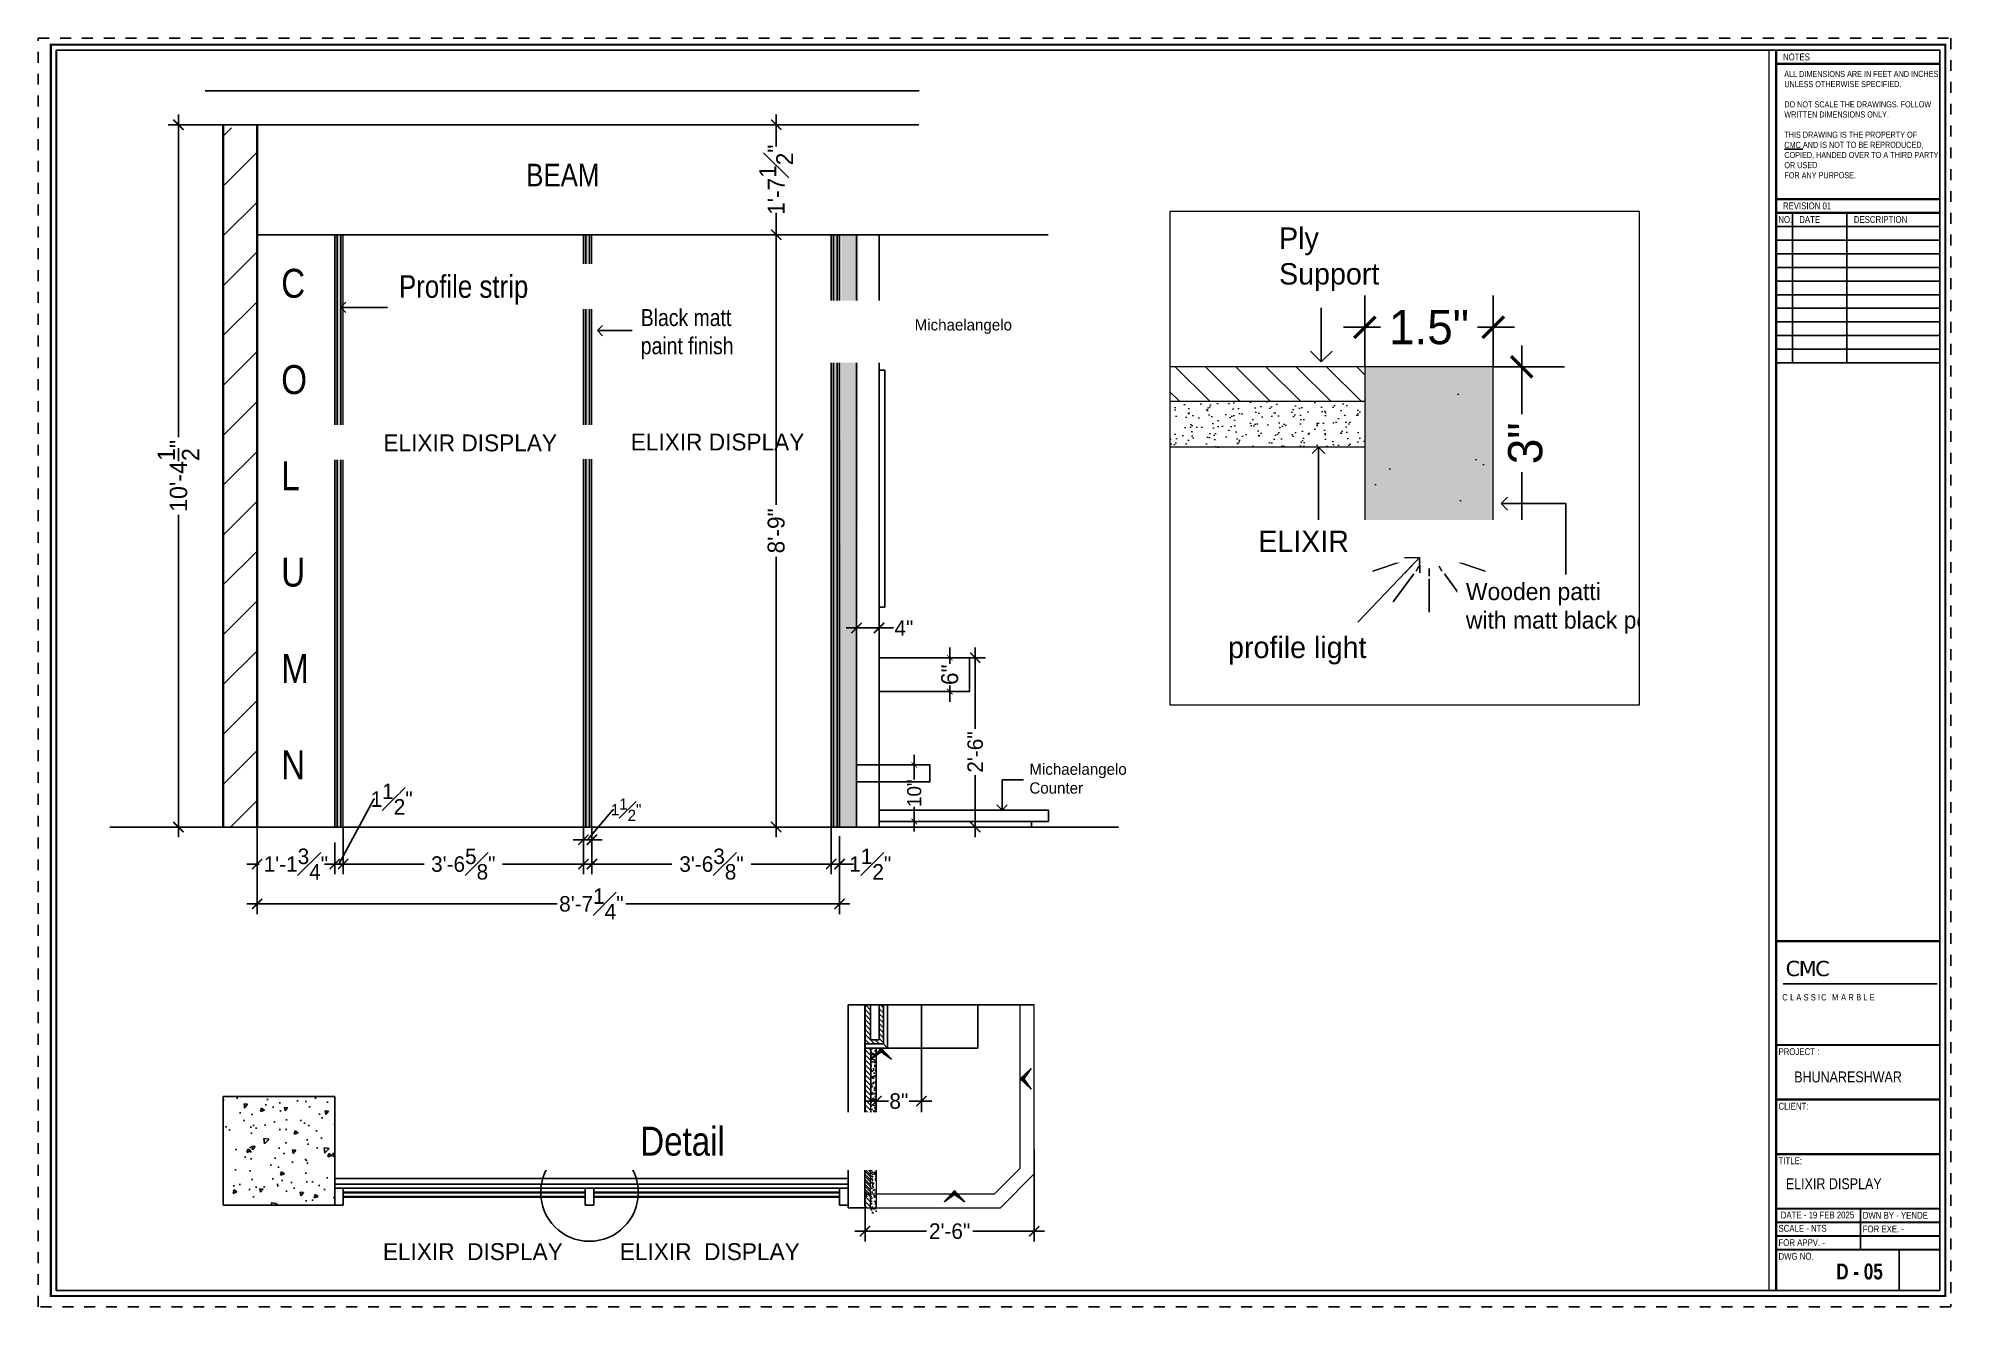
# Paper-space layout 'Elixir Display (2)' of a CAD drawing. Header units: inches. Extents: x -0.6 to 16.9, y -0.1 to 11.6.
# The model-space entities are those that its viewports show. They can reach past a viewport. Long polylines and large blocks are cut down to what shows.
import ezdxf

# ---------------------------------------------------------------- set-up
doc = ezdxf.new("R2010")
doc.units = ezdxf.units.IN
doc.header["$LTSCALE"] = 0.05
doc.header["$MEASUREMENT"] = 0
doc.header["$PDMODE"] = 3
doc.header["$PDSIZE"] = -4
doc.linetypes.add('A2-XREF-115_FURN$0$HIDDEN', pattern=[0.375, 0.25, -0.125])
doc.linetypes.add('DASHED2', pattern=[0.375, 0.25, -0.125])
doc.layers.get('Defpoints').update_dxf_attribs({"linetype": 'DASHED2'})
for name, color, linetype in [('00 floor', 7, 'Continuous'), ('Civil Dimension - Text', 7, 'Continuous'), ('Flooring Hatch', 251, 'Continuous'), ('Furniture text & dimension', 7, 'Continuous'), ('HATCH', 251, 'Continuous'), ('Rk_Sheet Format text', 8, 'Continuous'), ('Sheet format', 1, 'Continuous'), ('text', 176, 'Continuous'), ('Vector Graphics', 7, 'Continuous')]:
    doc.layers.add(name, color=color, linetype=linetype)
doc.layers.add('FURNITURE', color=36, linetype='Continuous', lineweight=18)
doc.layers.add('WALL', color=7, linetype='Continuous', lineweight=35)
doc.layers.add('Nplot', color=3, linetype='Continuous', plot=False)
doc.layers.add('PDF6_RCP 1', color=7, linetype='Continuous', true_color=0xb9b9b9)
doc.styles.add('4MMOF3-8', font='ARIALN.TTF', dxfattribs={"height": 5.12})
doc.styles.add('9-128OF1-4', font='stylu.ttf')
doc.styles.add('ARIAL1', font='romans.shx', dxfattribs={"width": 0.85})
doc.styles.add('W1', font='')
doc.styles.add('W2', font='ARIALN.TTF')
doc.styles.get('W1').set_extended_font_data('Arial Black', italic=True)
doc.dimstyles.new('DIM 1-4', dxfattribs={"dimtxt": 3.0792, "dimasz": 1.82, "dimexe": 1.82, "dimexo": 0, "dimgap": 0.09, "dimtad": 0, "dimzin": 0, "dimdsep": 46, "dimlunit": 4, "dimtxsty": '9-128OF1-4', "dimblk": 'ARCHTICK', "dimcen": 1.8125, "dimdle": 1.82, "dimclrd": 8, "dimclre": 8, "dimadec": 0, "dimazin": 0, "dimtfac": 1, "dimtofl": 0, "dimtmove": 0, "dimatfit": 3, "dimldrblk": 'OPEN90', "dimfxl": 1, "dimtolj": 1, "dimtzin": 0, "dimlwd": -1, "dimarcsym": 0})
pattern_1 = [(127.5, (-109978.4844, 75117.7035), (-1.92682377, -0.062993358), [0, -1.52, 0, -1.7, 0, -1.625]), (97.5, (-109978.4844, 75117.7035), (-2.822146065, 1.769776705), [0, -0.82, 0, -1.37, 0, -0.525]), (57.5, (-109978.4844, 75116.4735), (-0.005659054, 3.114141862), [0, -0.5, 0, -1.8, 0, -2.35]), (47.5, (-109978.4844, 75116.4735), (-0.877675565, 3.006126605), [0, -0.25, 0, -1.18, 0, -1.35])]

psp = doc.layouts.new('Elixir Display (2)')

# ---------------------------------------------------------------- texts
at = {"layer": 'Rk_Sheet Format text', "color": 0, "attachment_point": 1, "rotation": 0.0497, "style": 'W2'}
for s, insert, char_height, width in [('NOTES', (15.352, 11.43), 0.0625, 1.42206), ('{\\C7;ALL DIMENSIONS ARE IN FEET AND INCHES UNLESS OTHERWISE SPECIFIED.\\P\\PDO NOT SCALE THE DRAWINGS. FOLLOW WRITTEN DIMENSIONS ONLY.\\P\\PTHIS DRAWING IS THE PROPERTY OF\\P\\LCMC \\lAND IS NOT TO BE REPRODUCED, COPIED, HANDED OVER TO A THIRD PARTY OR USED\\PFOR ANY PURPOSE.}', (15.364, 11.27), 0.05567, 1.4156), ('REVISION 01', (15.352, 10.065), 0.0625, 1.42206), ('NO.', (15.309, 9.94), 0.0625, 1.42206), ('DATE', (15.501, 9.94), 0.0625, 1.42206), ('DESCRIPTION', (16.001, 9.94), 0.0625, 1.42206), ('PROJECT :', (15.311, 2.314), 0.0625, 1.42206), ('BHUNARESHWAR ', (15.455, 2.101), 0.1, 1.4771), ('CLIENT:', (15.311, 1.814), 0.0625, 1.42206), ('TITLE:', (15.311, 1.314), 0.0625, 1.42206), ('ELIXIR DISPLAY', (15.378, 1.122), 0.1, 1.4771), ('DATE - 19 FEB 2025', (15.332, 0.817), 0.0625, 1.42206), ('DWN BY - YENDE', (16.083, 0.814), 0.0625, 1.42206), ('\\A1;SCALE - NTS', (15.311, 0.695), 0.0625, 1.42206), ('FOR APPV. - ', (15.311, 0.564), 0.0625, 1.42206), ('FOR EXE. - ', (16.083, 0.689), 0.0625, 1.42206), ('DWG NO.', (15.311, 0.439), 0.0625, 1.42206), ('{\\fImpact|b0|i0|c0|p34;D - 05}', (15.84, 0.341), 0.14598, 2.07599)]:
    psp.add_mtext(s, dxfattribs=dict(at, insert=insert, char_height=char_height, width=width))
at = {"layer": 'Rk_Sheet Format text', "color": 0, "attachment_point": 1}
for s, insert, char_height, width, style in [('{\\fVerdana|b0|i0|c0|p34;\\T0.9;\\C7;CMC}', (15.376, 3.115), 0.14009, 1.36276, 'W1'), ('{\\T1.45;\\C7;CLASSIC MARBLE}', (15.346, 2.81), 0.05781, 2.47777, 'W2')]:
    psp.add_mtext(s, dxfattribs=dict(at, insert=insert, char_height=char_height, width=width, style=style))

msp = doc.modelspace()

# ---------------------------------------------------------------- texts
at = {"layer": 'text', "ltscale": 50, "insert": (-60912.6051, -1965.6066), "char_height": 4, "width": 66.281096, "attachment_point": 4, "style": '4MMOF3-8', "bg_fill": 2}
msp.add_mtext('BEAM', dxfattribs=at)
at = {"layer": 'text', "ltscale": 50, "style": '4MMOF3-8', "bg_fill": 2}
for s, insert, char_height, attachment_point in [('{\\fStylus BT|b0|i0|c0|p34;Michaelangelo }', (-60843.7508, -1992.4625), 2, 4), ('{\\fStylus BT|b0|i0|c0|p34;ELIXIR  DISPLAY}', (-60864.1157, -2156.4864), 3, 6)]:
    msp.add_mtext_dynamic_manual_height_columns(s, width=164.542099, gutter_width=15.396, heights=[0], dxfattribs=dict(at, insert=insert, char_height=char_height, attachment_point=attachment_point))

# ---------------------------------------------------------------- blocks, each defined once
blk = doc.blocks.new('_ArchTick')
at = {"color": 0, "const_width": 0.15}
blk.add_lwpolyline([(-0.5, -0.5), (0.5, 0.5)], dxfattribs=at)
blk = doc.blocks.new('*D509')
at = {"layer": 'Civil Dimension - Text', "color": 8, "ltscale": 50, "transparency": 16777216}
for p, q in [((-64403.415, -2393.788), (-64403.415, -2394.593)), ((-64403.415, -2396.288), (-64403.415, -2395.27))]:
    blk.add_line(p, q, dxfattribs=at)
at = {"layer": 'Civil Dimension - Text', "color": 8, "lineweight": -2, "ltscale": 50, "transparency": 16777216}
for p, q in [((-64403.747, -2394.038), (-64402.915, -2394.038)), ((-64403.747, -2396.038), (-64402.915, -2396.038))]:
    blk.add_line(p, q, dxfattribs=at)
at = {"layer": 'Defpoints', "color": 0, "ltscale": 50, "transparency": 16777216}
for p in [(-64403.747, -2394.038), (-64403.415, -2394.038), (-64403.747, -2396.038)]:
    blk.add_point(p, dxfattribs=at)
at = {"layer": 'Civil Dimension - Text', "color": 8, "ltscale": 50, "transparency": 16777216, "xscale": 0.25, "yscale": 0.25, "zscale": 0.25}
for p, rotation in [((-64403.415, -2394.038), 90), ((-64403.415, -2396.038), 270)]:
    blk.add_blockref('_ArchTick', p, dxfattribs=dict(at, rotation=rotation))
at = {"layer": 'Civil Dimension - Text', "color": 0, "ltscale": 50, "transparency": 16777216, "insert": (-64403.371, -2394.932), "char_height": 0.4, "attachment_point": 5, "rotation": 90, "style": '9-128OF1-4'}
blk.add_mtext('\\A1;3"', dxfattribs=at)
blk = doc.blocks.new('_Open90')
at = {"color": 0, "linetype": 'ByBlock', "lineweight": -2}
for p, q in [((-0.5, 0.5), (0, 0)), ((0, 0), (-1, 0)), ((0, 0), (-0.5, -0.5))]:
    blk.add_line(p, q, dxfattribs=at)
blk = doc.blocks.new('*D510')
at = {"layer": 'Civil Dimension - Text', "color": 8, "lineweight": -2, "ltscale": 50, "transparency": 16777216}
for p, q in [((-64405.247, -2394.038), (-64405.247, -2393.077)), ((-64403.747, -2394.038), (-64403.747, -2393.077))]:
    blk.add_line(p, q, dxfattribs=at)
at = {"layer": 'Civil Dimension - Text', "color": 8, "ltscale": 50, "transparency": 16777216}
for p, q in [((-64405.497, -2393.577), (-64405.062, -2393.577)), ((-64403.497, -2393.577), (-64403.931, -2393.577))]:
    blk.add_line(p, q, dxfattribs=at)
at = {"layer": 'Defpoints', "color": 0, "ltscale": 50, "transparency": 16777216}
for p in [(-64403.747, -2393.577), (-64405.247, -2394.038), (-64403.747, -2394.038)]:
    blk.add_point(p, dxfattribs=at)
at = {"layer": 'Civil Dimension - Text', "color": 8, "ltscale": 50, "transparency": 16777216, "xscale": 0.25, "yscale": 0.25, "zscale": 0.25, "rotation": 180}
blk.add_blockref('_ArchTick', (-64405.247, -2393.577), dxfattribs=at)
at = {"layer": 'Civil Dimension - Text', "color": 8, "ltscale": 50, "transparency": 16777216, "xscale": 0.25, "yscale": 0.25, "zscale": 0.25}
blk.add_blockref('_ArchTick', (-64403.747, -2393.577), dxfattribs=at)
at = {"layer": 'Civil Dimension - Text', "color": 0, "ltscale": 50, "transparency": 16777216, "insert": (-64404.497, -2393.577), "char_height": 0.4, "attachment_point": 5, "style": '9-128OF1-4'}
blk.add_mtext('\\A1;1.5"', dxfattribs=at)
blk = doc.blocks.new('adwawd')
at = {"layer": 'Flooring Hatch', "ltscale": 50, "true_color": 0xcd6928, "transparency": 33554687}
h = blk.add_hatch(color=32, dxfattribs=at)
h.dxf.hatch_style = 1
h.paths.add_polyline_path([(-77941.344, -7094.037), (-77946.008, -7099.053), (-77941.344, -7095.735), (-77936.679, -7099.053)])
at = {"layer": 'Civil Dimension - Text', "color": 2, "ltscale": 50}
for p, q in [((-77941.344, -7094.037), (-77946.008, -7099.053)), ((-77941.344, -7094.037), (-77936.679, -7099.053)), ((-77946.008, -7099.053), (-77941.344, -7095.735)), ((-77936.679, -7099.053), (-77941.344, -7095.735))]:
    blk.add_line(p, q, dxfattribs=at)
blk = doc.blocks.new('*D542')
at = {"layer": 'Civil Dimension - Text', "color": 8, "lineweight": -2, "ltscale": 50, "transparency": 16777216}
for p, q in [((-60822.551, -2138.435), (-60822.551, -2154.664)), ((-60852.551, -2146.904), (-60852.551, -2154.664))]:
    blk.add_line(p, q, dxfattribs=at)
at = {"layer": 'Civil Dimension - Text', "color": 8, "ltscale": 50, "transparency": 16777216}
for p, q in [((-60854.371, -2152.844), (-60841.673, -2152.844)), ((-60820.731, -2152.844), (-60833.43, -2152.844))]:
    blk.add_line(p, q, dxfattribs=at)
at = {"layer": 'Defpoints', "color": 0, "ltscale": 50, "transparency": 16777216}
for p in [(-60822.551, -2138.435), (-60852.551, -2146.904), (-60822.551, -2152.844)]:
    blk.add_point(p, dxfattribs=at)
at = {"layer": 'Civil Dimension - Text', "color": 8, "ltscale": 50, "transparency": 16777216, "xscale": 1.82, "yscale": 1.82, "zscale": 1.82, "rotation": 180}
blk.add_blockref('_ArchTick', (-60852.551, -2152.844), dxfattribs=at)
at = {"layer": 'Civil Dimension - Text', "color": 8, "ltscale": 50, "transparency": 16777216, "xscale": 1.82, "yscale": 1.82, "zscale": 1.82}
blk.add_blockref('_ArchTick', (-60822.551, -2152.844), dxfattribs=at)
at = {"layer": 'Civil Dimension - Text', "color": 0, "ltscale": 50, "transparency": 16777216, "insert": (-60837.551, -2152.844), "char_height": 2.75, "attachment_point": 5, "style": '9-128OF1-4'}
blk.add_mtext('\\A1;2\'-6"', dxfattribs=at)
blk = doc.blocks.new('*D543')
at = {"layer": 'Civil Dimension - Text', "color": 8, "lineweight": -2, "ltscale": 50, "transparency": 16777216}
for p, q in [((-60850.548, -2130.717), (-60850.548, -2127.963)), ((-60842.551, -2130.717), (-60842.551, -2127.963))]:
    blk.add_line(p, q, dxfattribs=at)
at = {"layer": 'Civil Dimension - Text', "color": 8, "ltscale": 50, "transparency": 16777216}
for p, q in [((-60852.368, -2129.783), (-60848.382, -2129.783)), ((-60840.731, -2129.783), (-60844.717, -2129.783))]:
    blk.add_line(p, q, dxfattribs=at)
at = {"layer": 'Defpoints', "color": 0, "ltscale": 50, "transparency": 16777216}
for p in [(-60842.551, -2129.783), (-60850.548, -2130.717), (-60842.551, -2130.717)]:
    blk.add_point(p, dxfattribs=at)
at = {"layer": 'Civil Dimension - Text', "color": 8, "ltscale": 50, "transparency": 16777216, "xscale": 1.82, "yscale": 1.82, "zscale": 1.82, "rotation": 180}
blk.add_blockref('_ArchTick', (-60850.548, -2129.783), dxfattribs=at)
at = {"layer": 'Civil Dimension - Text', "color": 8, "ltscale": 50, "transparency": 16777216, "xscale": 1.82, "yscale": 1.82, "zscale": 1.82}
blk.add_blockref('_ArchTick', (-60842.551, -2129.783), dxfattribs=at)
at = {"layer": 'Civil Dimension - Text', "color": 0, "ltscale": 50, "transparency": 16777216, "insert": (-60846.55, -2129.783), "char_height": 2.75, "attachment_point": 5, "style": '9-128OF1-4'}
blk.add_mtext('\\A1;8"', dxfattribs=at)
blk = doc.blocks.new('*D544')
at = {"layer": 'Civil Dimension - Text', "color": 8, "ltscale": 50, "transparency": 16777216}
for p, q in [((-60833.011, -2049.369), (-60833.011, -2063.768)), ((-60833.011, -2083.009), (-60833.011, -2072.01))]:
    blk.add_line(p, q, dxfattribs=at)
at = {"layer": 'Civil Dimension - Text', "color": 8, "lineweight": -2, "ltscale": 50, "transparency": 16777216}
for p, q in [((-60840.067, -2051.189), (-60831.191, -2051.189)), ((-60835.662, -2081.189), (-60831.191, -2081.189))]:
    blk.add_line(p, q, dxfattribs=at)
at = {"layer": 'Defpoints', "color": 0, "ltscale": 50, "transparency": 16777216}
for p in [(-60840.067, -2051.189), (-60835.662, -2081.189), (-60833.011, -2081.189)]:
    blk.add_point(p, dxfattribs=at)
at = {"layer": 'Civil Dimension - Text', "color": 8, "ltscale": 50, "transparency": 16777216, "xscale": 1.82, "yscale": 1.82, "zscale": 1.82}
for p, rotation in [((-60833.011, -2051.189), 90), ((-60833.011, -2081.189), 270)]:
    blk.add_blockref('_ArchTick', p, dxfattribs=dict(at, rotation=rotation))
at = {"layer": 'Civil Dimension - Text', "color": 0, "ltscale": 50, "transparency": 16777216, "insert": (-60833.011, -2067.889), "char_height": 2.75, "attachment_point": 5, "rotation": 90, "style": '9-128OF1-4'}
blk.add_mtext('\\A1;2\'-6"', dxfattribs=at)
blk = doc.blocks.new('*D545')
at = {"layer": 'Civil Dimension - Text', "color": 8, "ltscale": 50, "transparency": 16777216}
for p, q in [((-60843.814, -2068.369), (-60843.814, -2072.748)), ((-60843.814, -2082.009), (-60843.814, -2077.63))]:
    blk.add_line(p, q, dxfattribs=at)
at = {"layer": 'Civil Dimension - Text', "color": 8, "lineweight": -2, "ltscale": 50, "transparency": 16777216}
for p, q in [((-60843.814, -2070.189), (-60845.634, -2070.189)), ((-60843.814, -2080.189), (-60845.634, -2080.189))]:
    blk.add_line(p, q, dxfattribs=at)
at = {"layer": 'Defpoints', "color": 0, "ltscale": 50, "transparency": 16777216}
for p in [(-60843.814, -2070.189), (-60843.814, -2080.189), (-60843.814, -2080.189)]:
    blk.add_point(p, dxfattribs=at)
at = {"layer": 'Civil Dimension - Text', "color": 8, "ltscale": 50, "transparency": 16777216}
for p, rotation in [((-60843.814, -2070.189), 90), ((-60843.814, -2080.189), 270)]:
    blk.add_blockref('_ArchTick', p, dxfattribs=dict(at, rotation=rotation))
at = {"layer": 'Civil Dimension - Text', "color": 0, "ltscale": 50, "transparency": 16777216, "insert": (-60843.814, -2075.189), "char_height": 2.5, "attachment_point": 5, "rotation": 90, "style": '9-128OF1-4'}
blk.add_mtext('\\A1;10"', dxfattribs=at)
blk = doc.blocks.new('*D546')
at = {"layer": 'Civil Dimension - Text', "color": 8, "lineweight": -2, "ltscale": 50, "transparency": 16777216}
for p, q in [((-60854.051, -2048.374), (-60854.051, -2044.078)), ((-60850.051, -2048.374), (-60850.051, -2044.078))]:
    blk.add_line(p, q, dxfattribs=at)
at = {"layer": 'Civil Dimension - Text', "color": 8, "ltscale": 50, "transparency": 16777216}
for p, q in [((-60855.871, -2045.898), (-60850.051, -2045.898)), ((-60850.051, -2045.898), (-60847.498, -2045.898))]:
    blk.add_line(p, q, dxfattribs=at)
at = {"layer": 'Defpoints', "color": 0, "ltscale": 50, "transparency": 16777216}
for p in [(-60850.051, -2045.898), (-60854.051, -2048.374), (-60850.051, -2048.374)]:
    blk.add_point(p, dxfattribs=at)
at = {"layer": 'Civil Dimension - Text', "color": 8, "ltscale": 50, "transparency": 16777216, "xscale": 1.82, "yscale": 1.82, "zscale": 1.82, "rotation": 180}
blk.add_blockref('_ArchTick', (-60854.051, -2045.898), dxfattribs=at)
at = {"layer": 'Civil Dimension - Text', "color": 8, "ltscale": 50, "transparency": 16777216, "xscale": 1.82, "yscale": 1.82, "zscale": 1.82}
blk.add_blockref('_ArchTick', (-60850.051, -2045.898), dxfattribs=at)
at = {"layer": 'Civil Dimension - Text', "color": 0, "ltscale": 50, "transparency": 16777216, "insert": (-60845.65, -2045.898), "char_height": 2.75, "attachment_point": 5, "style": '9-128OF1-4'}
blk.add_mtext('\\A1;4"', dxfattribs=at)
blk = doc.blocks.new('*D547')
at = {"layer": 'Civil Dimension - Text', "color": 8, "ltscale": 50, "transparency": 16777216}
for p, q in [((-60837.528, -2049.369), (-60837.528, -2052.27)), ((-60837.528, -2059.009), (-60837.528, -2056.109))]:
    blk.add_line(p, q, dxfattribs=at)
at = {"layer": 'Civil Dimension - Text', "color": 8, "lineweight": -2, "ltscale": 50, "transparency": 16777216}
for p, q in [((-60835.877, -2051.189), (-60839.348, -2051.189)), ((-60835.511, -2057.189), (-60839.348, -2057.189))]:
    blk.add_line(p, q, dxfattribs=at)
at = {"layer": 'Defpoints', "color": 0, "ltscale": 50, "transparency": 16777216}
for p in [(-60835.877, -2051.189), (-60837.528, -2057.189), (-60835.511, -2057.189)]:
    blk.add_point(p, dxfattribs=at)
at = {"layer": 'Civil Dimension - Text', "color": 8, "ltscale": 50, "transparency": 16777216}
for p, rotation in [((-60837.528, -2051.189), 90), ((-60837.528, -2057.189), 270)]:
    blk.add_blockref('_ArchTick', p, dxfattribs=dict(at, rotation=rotation))
at = {"layer": 'Civil Dimension - Text', "color": 0, "ltscale": 50, "transparency": 16777216, "insert": (-60837.528, -2054.189), "char_height": 3, "attachment_point": 5, "rotation": 90, "style": '9-128OF1-4'}
blk.add_mtext('\\A1;6"', dxfattribs=at)
blk = doc.blocks.new('*D548')
at = {"layer": 'Civil Dimension - Text', "color": 8, "lineweight": -2, "ltscale": 50, "transparency": 16777216}
for p, q in [((-60945.036, -2081.189), (-60945.036, -2089.573)), ((-60902.454, -2081.189), (-60902.454, -2089.573))]:
    blk.add_line(p, q, dxfattribs=at)
at = {"layer": 'Civil Dimension - Text', "color": 8, "ltscale": 50, "transparency": 16777216}
for p, q in [((-60946.856, -2087.753), (-60930.677, -2087.753)), ((-60900.634, -2087.753), (-60916.813, -2087.753))]:
    blk.add_line(p, q, dxfattribs=at)
at = {"layer": 'Defpoints', "color": 0, "ltscale": 50, "transparency": 16777216}
for p in [(-60945.036, -2081.189), (-60902.454, -2081.189), (-60902.454, -2087.753)]:
    blk.add_point(p, dxfattribs=at)
at = {"layer": 'Civil Dimension - Text', "color": 8, "ltscale": 50, "transparency": 16777216, "xscale": 1.82, "yscale": 1.82, "zscale": 1.82, "rotation": 180}
blk.add_blockref('_ArchTick', (-60945.036, -2087.753), dxfattribs=at)
at = {"layer": 'Civil Dimension - Text', "color": 8, "ltscale": 50, "transparency": 16777216, "xscale": 1.82, "yscale": 1.82, "zscale": 1.82}
blk.add_blockref('_ArchTick', (-60902.454, -2087.753), dxfattribs=at)
at = {"layer": 'Civil Dimension - Text', "color": 0, "ltscale": 50, "transparency": 16777216, "insert": (-60923.745, -2087.753), "char_height": 2.75, "attachment_point": 5, "style": '9-128OF1-4'}
blk.add_mtext('\\A1;3\'-6{\\H1x;\\S5#8;}"', dxfattribs=at)
blk = doc.blocks.new('*D549')
at = {"layer": 'Civil Dimension - Text', "color": 8, "ltscale": 50, "transparency": 16777216}
for p, q in [((-60901.704, -2083.44), (-60897.256, -2078.12)), ((-60897.256, -2078.12), (-60897.076, -2078.12)), ((-60904.274, -2083.44), (-60899.134, -2083.44))]:
    blk.add_line(p, q, dxfattribs=at)
at = {"layer": 'Civil Dimension - Text', "color": 8, "lineweight": -2, "ltscale": 50, "transparency": 16777216}
for p, q in [((-60902.454, -2081.189), (-60902.454, -2085.26)), ((-60900.954, -2081.189), (-60900.954, -2085.26))]:
    blk.add_line(p, q, dxfattribs=at)
at = {"layer": 'Defpoints', "color": 0, "ltscale": 50, "transparency": 16777216}
for p in [(-60902.454, -2081.189), (-60900.954, -2081.189), (-60900.954, -2083.44)]:
    blk.add_point(p, dxfattribs=at)
at = {"layer": 'Civil Dimension - Text', "color": 8, "ltscale": 50, "transparency": 16777216, "xscale": 1.82, "yscale": 1.82, "zscale": 1.82, "rotation": 180}
blk.add_blockref('_ArchTick', (-60902.454, -2083.44), dxfattribs=at)
at = {"layer": 'Civil Dimension - Text', "color": 8, "ltscale": 50, "transparency": 16777216, "xscale": 1.82, "yscale": 1.82, "zscale": 1.82}
blk.add_blockref('_ArchTick', (-60900.954, -2083.44), dxfattribs=at)
at = {"layer": 'Civil Dimension - Text', "color": 0, "ltscale": 50, "transparency": 16777216, "insert": (-60894.885, -2078.12), "char_height": 2, "attachment_point": 5, "style": '9-128OF1-4'}
blk.add_mtext('\\A1;1{\\H1x;\\S1#2;}"', dxfattribs=at)
blk = doc.blocks.new('*D550')
at = {"layer": 'Civil Dimension - Text', "color": 8, "lineweight": -2, "ltscale": 50, "transparency": 16777216}
for p, q in [((-60900.954, -2081.189), (-60900.954, -2089.573)), ((-60858.551, -2081.189), (-60858.551, -2089.573))]:
    blk.add_line(p, q, dxfattribs=at)
at = {"layer": 'Civil Dimension - Text', "color": 8, "ltscale": 50, "transparency": 16777216}
for p, q in [((-60902.774, -2087.753), (-60886.763, -2087.753)), ((-60856.731, -2087.753), (-60872.742, -2087.753))]:
    blk.add_line(p, q, dxfattribs=at)
at = {"layer": 'Defpoints', "color": 0, "ltscale": 50, "transparency": 16777216}
for p in [(-60900.954, -2081.189), (-60858.551, -2081.189), (-60858.551, -2087.753)]:
    blk.add_point(p, dxfattribs=at)
at = {"layer": 'Civil Dimension - Text', "color": 8, "ltscale": 50, "transparency": 16777216, "xscale": 1.82, "yscale": 1.82, "zscale": 1.82, "rotation": 180}
blk.add_blockref('_ArchTick', (-60900.954, -2087.753), dxfattribs=at)
at = {"layer": 'Civil Dimension - Text', "color": 8, "ltscale": 50, "transparency": 16777216, "xscale": 1.82, "yscale": 1.82, "zscale": 1.82}
blk.add_blockref('_ArchTick', (-60858.551, -2087.753), dxfattribs=at)
at = {"layer": 'Civil Dimension - Text', "color": 0, "ltscale": 50, "transparency": 16777216, "insert": (-60879.752, -2087.753), "char_height": 2.75, "attachment_point": 5, "style": '9-128OF1-4'}
blk.add_mtext('\\A1;3\'-6{\\H1x;\\S3#8;}"', dxfattribs=at)
blk = doc.blocks.new('*D551')
at = {"layer": 'Civil Dimension - Text', "color": 8, "lineweight": -2, "ltscale": 50, "transparency": 16777216}
for p, q in [((-60960.286, -2081.189), (-60960.286, -2096.624)), ((-60857.051, -2082.785), (-60857.051, -2096.624))]:
    blk.add_line(p, q, dxfattribs=at)
at = {"layer": 'Civil Dimension - Text', "color": 8, "ltscale": 50, "transparency": 16777216}
for p, q in [((-60962.106, -2094.804), (-60907.129, -2094.804)), ((-60855.231, -2094.804), (-60894.958, -2094.804))]:
    blk.add_line(p, q, dxfattribs=at)
at = {"layer": 'Defpoints', "color": 0, "ltscale": 50, "transparency": 16777216}
for p in [(-60960.286, -2081.189), (-60857.051, -2082.785), (-60857.051, -2094.804)]:
    blk.add_point(p, dxfattribs=at)
at = {"layer": 'Civil Dimension - Text', "color": 8, "ltscale": 50, "transparency": 16777216, "xscale": 1.82, "yscale": 1.82, "zscale": 1.82, "rotation": 180}
blk.add_blockref('_ArchTick', (-60960.286, -2094.804), dxfattribs=at)
at = {"layer": 'Civil Dimension - Text', "color": 8, "ltscale": 50, "transparency": 16777216, "xscale": 1.82, "yscale": 1.82, "zscale": 1.82}
blk.add_blockref('_ArchTick', (-60857.051, -2094.804), dxfattribs=at)
at = {"layer": 'Civil Dimension - Text', "color": 0, "ltscale": 50, "transparency": 16777216, "insert": (-60901.044, -2094.804), "char_height": 2.75, "attachment_point": 5, "style": '9-128OF1-4'}
blk.add_mtext('\\A1;8\'-7{\\H1x;\\S1#4;}"', dxfattribs=at)
blk = doc.blocks.new('*D552')
at = {"layer": 'Civil Dimension - Text', "color": 8, "ltscale": 50, "transparency": 16777216}
for p, q in [((-60945.786, -2087.753), (-60939.598, -2076.234)), ((-60939.598, -2076.234), (-60939.418, -2076.234)), ((-60943.216, -2087.753), (-60948.356, -2087.753))]:
    blk.add_line(p, q, dxfattribs=at)
at = {"layer": 'Civil Dimension - Text', "color": 8, "lineweight": -2, "ltscale": 50, "transparency": 16777216}
for p, q in [((-60945.036, -2081.189), (-60945.036, -2089.573)), ((-60946.536, -2083.904), (-60946.536, -2089.573))]:
    blk.add_line(p, q, dxfattribs=at)
at = {"layer": 'Defpoints', "color": 0, "ltscale": 50, "transparency": 16777216}
for p in [(-60945.036, -2081.189), (-60946.536, -2083.904), (-60946.536, -2087.753)]:
    blk.add_point(p, dxfattribs=at)
at = {"layer": 'Civil Dimension - Text', "color": 8, "ltscale": 50, "transparency": 16777216, "xscale": 1.82, "yscale": 1.82, "zscale": 1.82, "rotation": 180}
blk.add_blockref('_ArchTick', (-60946.536, -2087.753), dxfattribs=at)
at = {"layer": 'Civil Dimension - Text', "color": 8, "ltscale": 50, "transparency": 16777216, "xscale": 1.82, "yscale": 1.82, "zscale": 1.82}
blk.add_blockref('_ArchTick', (-60945.036, -2087.753), dxfattribs=at)
at = {"layer": 'Civil Dimension - Text', "color": 0, "ltscale": 50, "transparency": 16777216, "insert": (-60936.439, -2076.234), "char_height": 2.75, "attachment_point": 5, "style": '9-128OF1-4'}
blk.add_mtext('\\A1;1{\\H1x;\\S1#2;}"', dxfattribs=at)
blk = doc.blocks.new('*D553')
at = {"layer": 'Civil Dimension - Text', "color": 8, "lineweight": -2, "ltscale": 50, "transparency": 16777216}
for p, q in [((-60858.551, -2081.189), (-60858.551, -2089.573)), ((-60857.051, -2085.398), (-60857.051, -2089.573))]:
    blk.add_line(p, q, dxfattribs=at)
at = {"layer": 'Civil Dimension - Text', "color": 8, "ltscale": 50, "transparency": 16777216}
for p, q in [((-60860.371, -2087.753), (-60855.231, -2087.753)), ((-60854.598, -2087.753), (-60857.051, -2087.753))]:
    blk.add_line(p, q, dxfattribs=at)
at = {"layer": 'Defpoints', "color": 0, "ltscale": 50, "transparency": 16777216}
for p in [(-60858.551, -2081.189), (-60857.051, -2085.398), (-60857.051, -2087.753)]:
    blk.add_point(p, dxfattribs=at)
at = {"layer": 'Civil Dimension - Text', "color": 8, "ltscale": 50, "transparency": 16777216, "xscale": 1.82, "yscale": 1.82, "zscale": 1.82, "rotation": 180}
blk.add_blockref('_ArchTick', (-60858.551, -2087.753), dxfattribs=at)
at = {"layer": 'Civil Dimension - Text', "color": 8, "ltscale": 50, "transparency": 16777216, "xscale": 1.82, "yscale": 1.82, "zscale": 1.82}
blk.add_blockref('_ArchTick', (-60857.051, -2087.753), dxfattribs=at)
at = {"layer": 'Civil Dimension - Text', "color": 0, "ltscale": 50, "transparency": 16777216, "insert": (-60851.619, -2087.753), "char_height": 2.75, "attachment_point": 5, "style": '9-128OF1-4'}
blk.add_mtext('\\A1;1{\\H1x;\\S1#2;}"', dxfattribs=at)
blk = doc.blocks.new('*D554')
at = {"layer": 'Civil Dimension - Text', "color": 8, "lineweight": -2, "ltscale": 50, "transparency": 16777216}
for p, q in [((-60960.286, -2081.189), (-60960.286, -2089.573)), ((-60946.536, -2083.904), (-60946.536, -2089.573))]:
    blk.add_line(p, q, dxfattribs=at)
at = {"layer": 'Civil Dimension - Text', "color": 8, "ltscale": 50, "transparency": 16777216}
for p, q in [((-60962.106, -2087.753), (-60959.914, -2087.753)), ((-60944.716, -2087.753), (-60946.909, -2087.753))]:
    blk.add_line(p, q, dxfattribs=at)
at = {"layer": 'Defpoints', "color": 0, "ltscale": 50, "transparency": 16777216}
for p in [(-60960.286, -2081.189), (-60946.536, -2083.904), (-60960.286, -2087.753)]:
    blk.add_point(p, dxfattribs=at)
at = {"layer": 'Civil Dimension - Text', "color": 8, "ltscale": 50, "transparency": 16777216, "xscale": 1.82, "yscale": 1.82, "zscale": 1.82, "rotation": 180}
blk.add_blockref('_ArchTick', (-60960.286, -2087.753), dxfattribs=at)
at = {"layer": 'Civil Dimension - Text', "color": 8, "ltscale": 50, "transparency": 16777216, "xscale": 1.82, "yscale": 1.82, "zscale": 1.82}
blk.add_blockref('_ArchTick', (-60946.536, -2087.753), dxfattribs=at)
at = {"layer": 'Civil Dimension - Text', "color": 0, "ltscale": 50, "transparency": 16777216, "insert": (-60953.411, -2087.753), "char_height": 2.75, "attachment_point": 5, "style": '9-128OF1-4'}
blk.add_mtext('\\A1;1\'-1{\\H1x;\\S3#4;}"', dxfattribs=at)
blk = doc.blocks.new('*D704')
at = {"layer": 'Civil Dimension - Text', "color": 8, "ltscale": 50, "transparency": 16777216}
for p, q in [((-60868.29, -1954.87), (-60868.29, -1960.572)), ((-60868.29, -1978.01), (-60868.29, -1972.307))]:
    blk.add_line(p, q, dxfattribs=at)
at = {"layer": 'Civil Dimension - Text', "color": 8, "lineweight": -2, "ltscale": 50, "transparency": 16777216}
for p, q in [((-60863.593, -1956.69), (-60870.11, -1956.69)), ((-60863.593, -1976.19), (-60870.11, -1976.19))]:
    blk.add_line(p, q, dxfattribs=at)
at = {"layer": 'Defpoints', "color": 0, "ltscale": 50, "transparency": 16777216}
for p in [(-60863.593, -1956.69), (-60868.29, -1976.19), (-60863.593, -1976.19)]:
    blk.add_point(p, dxfattribs=at)
at = {"layer": 'Civil Dimension - Text', "color": 8, "ltscale": 50, "transparency": 16777216, "xscale": 1.82, "yscale": 1.82, "zscale": 1.82}
for p, rotation in [((-60868.29, -1956.69), 90), ((-60868.29, -1976.19), 270)]:
    blk.add_blockref('_ArchTick', p, dxfattribs=dict(at, rotation=rotation))
at = {"layer": 'Civil Dimension - Text', "color": 0, "ltscale": 50, "transparency": 16777216, "insert": (-60868.29, -1966.44), "char_height": 3, "attachment_point": 5, "rotation": 90, "style": '9-128OF1-4'}
blk.add_mtext('\\A1;1\'-7{\\H1x;\\S1#2;}"', dxfattribs=at)
blk = doc.blocks.new('*D705')
at = {"layer": 'Civil Dimension - Text', "color": 8, "ltscale": 50, "transparency": 16777216}
for p, q in [((-60868.29, -1974.37), (-60868.29, -2024.073)), ((-60868.29, -2083.01), (-60868.29, -2033.306))]:
    blk.add_line(p, q, dxfattribs=at)
at = {"layer": 'Civil Dimension - Text', "color": 8, "lineweight": -2, "ltscale": 50, "transparency": 16777216}
for p, q in [((-60863.593, -1976.19), (-60870.11, -1976.19)), ((-60855.46, -2081.19), (-60870.11, -2081.19))]:
    blk.add_line(p, q, dxfattribs=at)
at = {"layer": 'Defpoints', "color": 0, "ltscale": 50, "transparency": 16777216}
for p in [(-60863.593, -1976.19), (-60868.29, -2081.19), (-60855.46, -2081.19)]:
    blk.add_point(p, dxfattribs=at)
at = {"layer": 'Civil Dimension - Text', "color": 8, "ltscale": 50, "transparency": 16777216, "xscale": 1.82, "yscale": 1.82, "zscale": 1.82}
for p, rotation in [((-60868.29, -1976.19), 90), ((-60868.29, -2081.19), 270)]:
    blk.add_blockref('_ArchTick', p, dxfattribs=dict(at, rotation=rotation))
at = {"layer": 'Civil Dimension - Text', "color": 0, "ltscale": 50, "transparency": 16777216, "insert": (-60868.29, -2028.69), "char_height": 3, "attachment_point": 5, "rotation": 90, "style": '9-128OF1-4'}
blk.add_mtext('\\A1;8\'-9"', dxfattribs=at)
blk = doc.blocks.new('*D732')
at = {"layer": 'Civil Dimension - Text', "color": 8, "ltscale": 50, "transparency": 16777216}
for p, q in [((-60974.227, -1954.87), (-60974.227, -2012.055)), ((-60974.227, -2083.01), (-60974.227, -2025.825))]:
    blk.add_line(p, q, dxfattribs=at)
at = {"layer": 'Civil Dimension - Text', "color": 8, "lineweight": -2, "ltscale": 50, "transparency": 16777216}
for p, q in [((-60968.366, -1956.69), (-60976.047, -1956.69)), ((-60970.296, -2081.19), (-60976.047, -2081.19))]:
    blk.add_line(p, q, dxfattribs=at)
at = {"layer": 'Defpoints', "color": 0, "ltscale": 50, "transparency": 16777216}
for p in [(-60968.366, -1956.69), (-60974.227, -2081.19), (-60970.296, -2081.19)]:
    blk.add_point(p, dxfattribs=at)
at = {"layer": 'Civil Dimension - Text', "color": 8, "ltscale": 50, "transparency": 16777216, "xscale": 1.82, "yscale": 1.82, "zscale": 1.82}
for p, rotation in [((-60974.227, -1956.69), 90), ((-60974.227, -2081.19), 270)]:
    blk.add_blockref('_ArchTick', p, dxfattribs=dict(at, rotation=rotation))
at = {"layer": 'Civil Dimension - Text', "color": 0, "ltscale": 50, "transparency": 16777216, "insert": (-60974.227, -2018.94), "char_height": 3.0792, "attachment_point": 5, "rotation": 90, "style": '9-128OF1-4'}
blk.add_mtext('\\A1;10\'-4{\\H1x;\\S1/2;}"', dxfattribs=at)

# ---------------------------------------------------------------- dimensions: what is measured, and where the dimension line sits
at = {"layer": 'Civil Dimension - Text', "ltscale": 50}
dim = msp.add_linear_dim(base=(-60833.011, -2081.1893), p1=(-60840.067, -2051.1893), p2=(-60835.6618, -2081.1893), angle=90, dimstyle='DIM 1-4', override={"dimtxt": 2.75, "dimdec": 3, "dimtdec": 3, "dimfxl": 0, "dimfrac": 1, "dimarcsym": 1}, dxfattribs=at)
dim.commit()
dim.dimension.update_dxf_attribs({"geometry": '*D544', "text_midpoint": (-60833.011, -2067.889), "dimtype": 160})
for base, p1, p2, angle, override, picture, middle in [((-60837.5278, -2057.1893), (-60835.8768, -2051.1893), (-60835.5106, -2057.1893), 90, {"dimtxt": 3, "dimasz": 1, "dimfxl": 0, "dimarcsym": 1}, '*D547', (-60837.5278, -2054.1893)), ((-60843.814, -2080.1893), (-60843.814, -2070.1893), (-60843.814, -2080.1893), 90, {"dimtxt": 2.5, "dimasz": 1, "dimfxl": 0, "dimarcsym": 1}, '*D545', (-60843.814, -2075.1893)), ((-60842.5512, -2129.783), (-60850.548, -2130.7173), (-60842.5512, -2130.7173), 180, {"dimtxt": 2.75, "dimdec": 3, "dimtdec": 3, "dimtmove": 1, "dimfxl": 0, "dimfrac": 1, "dimarcsym": 1}, '*D543', (-60846.5496, -2129.783)), ((-60822.5512, -2152.8439), (-60852.5512, -2146.9035), (-60822.5512, -2138.4346), 180, {"dimtxt": 2.75, "dimdec": 3, "dimtdec": 3, "dimtmove": 1, "dimfxl": 0, "dimfrac": 1, "dimarcsym": 1}, '*D542', (-60837.5512, -2152.8439))]:
    dim = msp.add_linear_dim(base=base, p1=p1, p2=p2, angle=angle, dimstyle='DIM 1-4', override=override, dxfattribs=at)
    dim.commit()
    dim.dimension.update_dxf_attribs({"geometry": picture, "text_midpoint": middle})
for base, p1, p2, override, picture, middle in [((-60900.9538, -2083.44), (-60902.4538, -2081.1893), (-60900.9538, -2081.1893), {"dimtxt": 2, "dimdec": 3, "dimtdec": 3, "dimtmove": 1, "dimfxl": 0, "dimfrac": 1, "dimarcsym": 1}, '*D549', (-60896.9859, -2078.1197)), ((-60857.0512, -2094.8042), (-60960.2863, -2081.1893), (-60857.0512, -2082.785), {"dimtxt": 2.75, "dimdec": 3, "dimtdec": 3, "dimtmove": 1, "dimfxl": 0, "dimfrac": 1, "dimarcsym": 1}, '*D551', (-60901.0438, -2094.8042)), ((-60857.0512, -2087.7527), (-60858.5512, -2081.1893), (-60857.0512, -2085.3985), {"dimtxt": 2.75, "dimdec": 3, "dimtdec": 3, "dimtmove": 1, "dimfxl": 0, "dimfrac": 1, "dimarcsym": 1}, '*D553', (-60851.6189, -2087.0598))]:
    dim = msp.add_linear_dim(base=base, p1=p1, p2=p2, dimstyle='DIM 1-4', override=override, dxfattribs=at)
    dim.commit()
    dim.dimension.update_dxf_attribs({"geometry": picture, "text_midpoint": middle, "dimtype": 160})
for base, p1, p2, override, picture, middle in [((-60960.2863, -2087.7527), (-60946.5363, -2083.9044), (-60960.2863, -2081.1893), {"dimtxt": 2.75, "dimdec": 3, "dimtdec": 3, "dimtmove": 1, "dimfxl": 0, "dimfrac": 1, "dimarcsym": 1}, '*D554', (-60953.4113, -2087.7527)), ((-60902.45377, -2087.75272), (-60945.03633, -2081.18926), (-60902.45377, -2081.18926), {"dimtxt": 2.75, "dimdec": 3, "dimtdec": 3, "dimfxl": 0, "dimfrac": 1, "dimarcsym": 1}, '*D548', (-60923.74505, -2087.75272)), ((-60858.5512, -2087.7527), (-60900.9538, -2081.1893), (-60858.5512, -2081.1893), {"dimtxt": 2.75, "dimdec": 3, "dimtdec": 3, "dimtmove": 1, "dimfxl": 0, "dimfrac": 1, "dimarcsym": 1}, '*D550', (-60879.7525, -2087.7527))]:
    dim = msp.add_linear_dim(base=base, p1=p1, p2=p2, dimstyle='DIM 1-4', override=override, dxfattribs=at)
    dim.commit()
    dim.dimension.update_dxf_attribs({"geometry": picture, "text_midpoint": middle})
dim = msp.add_linear_dim(base=(-64403.7469, -2393.5769), p1=(-64405.2469, -2394.0381), p2=(-64403.7469, -2394.0381), angle=180, text='1.5"', dimstyle='DIM 1-4', override={"dimtxt": 0.4, "dimasz": 0.25, "dimexe": 0.5, "dimdec": 3, "dimdle": 0.25, "dimtdec": 3, "dimtmove": 1, "dimfxl": 0, "dimfrac": 1, "dimarcsym": 1}, dxfattribs=at)
dim.commit()
dim.dimension.update_dxf_attribs({"geometry": '*D510', "text_midpoint": (-64404.4969, -2393.5769)})
dim = msp.add_linear_dim(base=(-64403.4154, -2394.0381), p1=(-64403.7469, -2396.0381), p2=(-64403.7469, -2394.0381), angle=90, text='3"', dimstyle='DIM 1-4', override={"dimtxt": 0.4, "dimasz": 0.25, "dimexe": 0.5, "dimdec": 3, "dimdle": 0.25, "dimtdec": 3, "dimtmove": 1, "dimfxl": 0, "dimfrac": 1, "dimarcsym": 1}, dxfattribs=at)
dim.commit()
dim.dimension.update_dxf_attribs({"geometry": '*D509', "text_midpoint": (-64403.3715, -2394.9316), "dimtype": 160})

# ---------------------------------------------------------------- hatches: boundary and pattern name
at = {"layer": 'Civil Dimension - Text', "ltscale": 50, "true_color": 0x939598}
h = msp.add_hatch(dxfattribs=at)
h.set_pattern_fill('AR-CONC', color=252, angle=180)
h.set_pattern_definition([(230, (-126519.5695, -5652.842), (-7.1726018, 0.62752135), [0.75, -8.25]), (175, (-126519.5695, -5652.842), (1.3875133, -7.5219213), [0.6, -6.6]), (280.451444, (-126520.167, -5652.79), (-5.7850885, -6.8943999), [0.6374019, -7.0114211]), (226.1842, (-126519.5695, -5654.842), (-10.6724133, 1.6551928), [1.125, -12.375]), (276.635635, (-126520.459, -5654.704), (-9.3466195, -9.741186), [0.9561034, -10.5171376]), (171.184164, (-126519.57, -5654.842), (-9.3466195, -9.741186), [0.9, -9.9]), (201, (-126520.5695, -5654.342), (-5.9690705, 4.0261889), [0.75, -8.25]), (146, (-126520.5695, -5654.342), (-2.4331533, -7.25150045), [0.6, -6.6]), (251.451445, (-126521.067, -5654.0065), (-8.4022238, -3.2253115), [0.6374019, -7.0114211]), (217.5, (-126519.5695, -5652.842), (-0.12159855, -3.32893854), [0, -6.52, 0, -6.7, 0, -6.625]), (187.5, (-126519.5695, -5652.842), (-2.63069537, -3.94411712), [0, -3.82, 0, -6.37, 0, -2.525]), (147.5, (-126517.3395, -5652.842), (-5.33822436, 0.22554872), [0, -2.5, 0, -7.8, 0, -10.35]), (137.5, (-126516.3395, -5652.842), (-5.8318617, -1.00104982), [0, -3.25, 0, -5.18, 0, -7.35])])
h.paths.add_polyline_path([(-60946.5363, -2128.9734), (-60966.2863, -2128.9734), (-60966.2863, -2148.2234), (-60946.5363, -2148.2234)])
at = {"layer": 'FURNITURE', "ltscale": 50}
h = msp.add_hatch(dxfattribs=at)
h.set_pattern_fill('ANSI31', color=256, scale=2, angle=90)
h.set_pattern_definition([(135, (-0.41622, 0), (-0.1767766953, -0.1767766953), [])])
h.paths.add_polyline_path([(-64405.2469, -2394.4453), (-64405.2469, -2394.0381), (-64411.7279, -2394.0381), (-64411.7279, -2394.4453)])
h = msp.add_hatch(dxfattribs=at)
h.set_pattern_fill('AR-SAND', color=256, angle=90)
h.set_pattern_definition(pattern_1)
h.paths.add_polyline_path([(-64403.7469, -2394.0381), (-64405.2469, -2394.0381), (-64405.2469, -2396.0381), (-64403.7469, -2396.0381)])
h = msp.add_hatch(dxfattribs=at)
h.set_pattern_fill('AR-SAND', color=256, angle=90)
h.set_pattern_definition(pattern_1)
h.paths.add_polyline_path([(-64405.2469, -2396.0381), (-64403.7469, -2396.0381), (-64403.7469, -2394.0381), (-64405.2469, -2394.0381)])
h = msp.add_hatch(dxfattribs=at)
h.set_pattern_fill('AR-SAND', color=256, angle=90)
h.set_pattern_definition(pattern_1)
h.paths.add_polyline_path([(-64405.2469, -2396.0381), (-64403.7469, -2396.0381), (-64403.7469, -2394.0381), (-64405.2469, -2394.0381)])
h = msp.add_hatch(color=256, dxfattribs=at)
h.dxf.hatch_style = 1
h.paths.add_polyline_path([(-64403.7469, -2394.0381), (-64405.2469, -2394.0381), (-64405.2469, -2396.0381), (-64403.7469, -2396.0381)])
at = {"layer": 'FURNITURE', "ltscale": 50, "true_color": 0x939598}
h = msp.add_hatch(dxfattribs=at)
h.set_pattern_fill('AR-SAND', color=252, scale=5)
h.set_pattern_definition([(37.5, (-0.416, 0), (-0.3149668, 9.6341188), [0, -7.6, 0, -8.5, 0, -8.125]), (7.5, (-0.416, 0), (8.8488835, 14.1107303), [0, -4.1, 0, -6.85, 0, -2.625]), (327.5, (-6.566, 0), (15.5707093, 0.0282953), [0, -2.5, 0, -9, 0, -11.75]), (317.5, (-6.566, 0), (15.030633, 4.3883778), [0, -1.25, 0, -5.9, 0, -6.75])])
h.paths.add_polyline_path([(-64411.7279, -2394.4453), (-64411.7279, -2394.9781), (-64405.2469, -2394.9781), (-64405.2469, -2394.4453)])
at = {"layer": 'FURNITURE', "ltscale": 50}
h = msp.add_hatch(dxfattribs=at)
h.set_pattern_fill('AR-SAND', color=256, scale=0.1, angle=90)
h.set_pattern_definition([(127.5, (0, 0), (-0.1926823769, -0.0062993358), [0, -0.152, 0, -0.17, 0, -0.1625]), (97.5, (0, 0), (-0.2822146065, 0.1769776705), [0, -0.082, 0, -0.137, 0, -0.0525]), (57.5, (-8e-18, -0.123), (-0.00056590535, 0.31141418618), [0, -0.05, 0, -0.18, 0, -0.235]), (47.5, (-8e-18, -0.123), (-0.0877675565, 0.3006126605), [0, -0.025, 0, -0.118, 0, -0.135])])
h.paths.add_polyline_path([(-64409.3871, -2394.4453), (-64409.3871, -2394.9781), (-64405.2469, -2394.9781), (-64405.2469, -2394.4453)])
at = {"layer": 'HATCH', "ltscale": 50, "true_color": 0xb3691e}
h = msp.add_hatch(dxfattribs=at)
h.set_pattern_fill('ANSI31', color=32, scale=5, angle=90)
h.paths.add_polyline_path([(-60851.5521, -2112.7273), (-60852.5448, -2112.7273), (-60852.5448, -2119.6363), (-60849.2948, -2119.6363), (-60849.2948, -2112.7273), (-60850.0448, -2112.7273), (-60850.0448, -2118.8863), (-60851.5521, -2118.8863)])
h = msp.add_hatch(dxfattribs=at)
h.set_pattern_fill('ANSI31', color=32, scale=5, angle=90)
h.set_pattern_definition([(135, (-106431.3663, 77372.7812), (-0.4419417382, -0.4419417382), [])])
edge = h.paths.add_edge_path()
edge.add_line((-60852.5512, -2120.3863), (-60852.5512, -2146.7404))
edge.add_arc((-60850.3726, -2154.4235), 7.986, 98.4869, 105.83107, ccw=False)
edge.add_line((-60851.5512, -2146.5249), (-60851.5512, -2120.3863))
edge.add_line((-60851.5512, -2120.3863), (-60852.5512, -2120.3863))
at = {"layer": 'HATCH', "ltscale": 50, "true_color": 0x939598}
h = msp.add_hatch(dxfattribs=at)
h.set_pattern_fill('AR-CONC', color=252, scale=0.19685, angle=90)
h.set_pattern_definition([(140, (-69168.3593, 64441.3202), (0.123527825, 1.411929493), [0.147637795, -1.624015748]), (85, (-69168.3593, 64441.3202), (-1.480693177, -0.273132546), [0.118110236, -1.299212598]), (190.4514445, (-69168.349, 64441.4378), (-1.357165337, 1.138796942), [0.12547282, -1.380201008]), (136.1842, (-69168.753, 64441.3202), (0.325825356, 2.10086876), [0.22145669, -2.43602362]), (186.6356355, (-69168.7259, 64441.4952), (-1.9175563, 1.83988572), [0.188209335, -2.07030268]), (81.184164, (-69168.753, 64441.3202), (-1.9175563, 1.83988572), [0.177165354, -1.9488189]), (111, (-69168.6546, 64441.517), (0.792556871, 1.175013882), [0.147637795, -1.624015748]), (56, (-69168.6546, 64441.517), (-1.42746072, 0.47896719), [0.118110236, -1.299212598]), (161.4514447, (-69168.5886, 64441.615), (-0.634903844, 1.653981057), [0.125472815, -1.380201008]), (127.5, (-69168.35933, 64441.32016), (-0.655302862, 0.023936723), [0, -1.283464567, 0, -1.318897638, 0, -1.304133858]), (97.5, (-69168.3593, 64441.3202), (-0.776401008, 0.51785342), [0, -0.751968504, 0, -1.253937008, 0, -0.497047244]), (57.5, (-69168.35933, 64440.8812), (0.044399354, 1.0508315673), [0, -0.492125984, 0, -1.535433071, 0, -2.037401575]), (47.5, (-69168.3593, 64440.6843), (-0.197057052, 1.14800427), [0, -0.63976378, 0, -1.01968504, 0, -1.446850394])])
h.paths.add_polyline_path([(-60851.5512, -2149.6985), (-60850.5512, -2149.6985), (-60850.5512, -2120.3863), (-60851.5512, -2120.3863)])
at = {"layer": 'HATCH', "ltscale": 50, "true_color": 0xb3691e}
h = msp.add_hatch(dxfattribs=at)
h.set_pattern_fill('ANSI31', color=32, scale=5, angle=90)
h.set_pattern_definition([(135, (-69168.35933, 64503.7342), (-0.441941738, -0.441941738), [])])
edge = h.paths.add_edge_path()
edge.add_line((-60852.5512, -2148.6985), (-60851.5512, -2148.6985))
edge.add_line((-60851.5512, -2148.6985), (-60851.5512, -2135.5249))
edge.add_arc((-60850.3726, -2143.4235), 7.986, 98.4869, 105.83107)
edge.add_line((-60852.5512, -2135.7404), (-60852.5512, -2148.6985))
at = {"layer": 'PDF6_RCP 1', "true_color": 0xf8d731}
msp.add_hatch(color=40, dxfattribs=at).paths.add_polyline_path([(-64404.4371, -2396.1874), (-64404.5865, -2396.1874), (-64404.5865, -2396.0978), (-64404.4371, -2396.0978)])

# ---------------------------------------------------------------- linework, layer by layer
at = {"ltscale": 50}
for p, q in [((-60969.49, -1950.6893), (-60842.9702, -1950.6893)), ((-60969.49, -1956.6893), (-60843.0191, -1956.6893)), ((-60966.2863, -2081.1893), (-60966.2863, -1956.6893)), ((-60820.068, -1976.1893), (-60960.2863, -1976.1893)), ((-60946.5363, -1976.1893), (-60946.5363, -2081.1893)), ((-60945.0363, -1976.1893), (-60858.5512, -1976.1893)), ((-60902.1238, -1976.1893), (-60900.6238, -1976.1893)), ((-60854.0512, -1976.1893), (-60857.0512, -1976.1893)), ((-60856.7194, -1976.1893), (-60855.2194, -1976.1893)), ((-60850.0512, -1976.1893), (-60854.0512, -1976.1893)), ((-60850.0512, -2081.1893), (-60850.0512, -1976.1893)), ((-60850.0512, -2078.1893), (-60820.0512, -2078.1893)), ((-60820.0512, -2078.1893), (-60820.0512, -2080.1893)), ((-60850.0512, -2080.1893), (-60820.0512, -2080.1893)), ((-60823.0512, -2080.1893), (-60823.0512, -2081.1893)), ((-60986.3956, -2081.1893), (-60807.6213, -2081.1893)), ((-60855.5512, -2112.7273), (-60822.5512, -2112.7273)), ((-60851.5521, -2118.8863), (-60851.5521, -2112.7273)), ((-60850.0448, -2118.8863), (-60850.0448, -2112.7273)), ((-60849.2948, -2119.6363), (-60849.2948, -2112.7273)), ((-60848.5448, -2120.3863), (-60848.5448, -2112.7273)), ((-60842.5512, -2141.3863), (-60842.5512, -2112.7273)), ((-60832.5348, -2120.3863), (-60832.5348, -2112.7273)), ((-60851.5521, -2118.8863), (-60850.0448, -2118.8863)), ((-60852.5448, -2119.6363), (-60849.2948, -2119.6363)), ((-60849.2948, -2119.6363), (-60848.5448, -2120.3863)), ((-60852.5448, -2120.3863), (-60848.5448, -2120.3863)), ((-60850.5448, -2120.3863), (-60851.5448, -2120.3863)), ((-60832.5348, -2120.3863), (-60842.5448, -2120.3863)), ((-60850.5512, -2141.3863), (-60842.5512, -2141.3863))]:
    msp.add_line(p, q, dxfattribs=at)
at = {"linetype": 'A2-XREF-115_FURN$0$HIDDEN', "ltscale": 50}
msp.add_line((-60842.5448, -2120.3863), (-60848.5448, -2120.3863), dxfattribs=at)
at = {"ltscale": 50}
for points in [[(-60849.0512, -2000.1893), (-60849.0512, -2042.1893), (-60850.0512, -2042.1893), (-60850.0512, -2000.1893)], [(-60850.0512, -2057.1893), (-60834.0512, -2057.1893), (-60834.0512, -2051.1893), (-60850.0512, -2051.1893)]]:
    msp.add_lwpolyline(points, close=True, dxfattribs=at)
at = {"layer": '00 floor'}
for p, q in [((-60855.5512, -2143.4734), (-60946.5363, -2143.4734)), ((-60855.5512, -2144.4734), (-60946.5363, -2144.4734)), ((-60857.0512, -2145.2234), (-60945.0363, -2145.2234))]:
    msp.add_line(p, q, dxfattribs=at)
for points in [[(-60945.0363, -2148.2234), (-60946.5363, -2148.2234), (-60946.5363, -2145.2234), (-60945.0363, -2145.2234)], [(-60900.6238, -2148.2234), (-60902.1238, -2148.2234), (-60902.1238, -2145.2234), (-60900.6238, -2145.2234)], [(-60855.5512, -2148.2234), (-60857.0512, -2148.2234), (-60857.0512, -2145.2234), (-60855.5512, -2145.2234)]]:
    msp.add_lwpolyline(points, close=True, dxfattribs=at)
at = {"layer": 'Civil Dimension - Text', "ltscale": 50}
for p, q in [((-60855.5512, -2148.6985), (-60855.5512, -2112.7273)), ((-60852.5512, -2112.7273), (-60852.5512, -2148.332)), ((-60855.5512, -2134.4076), (-60855.5512, -2133.4076)), ((-60852.5512, -2148.6985), (-60855.5512, -2148.6985))]:
    msp.add_line(p, q, dxfattribs=at)
at = {"layer": 'FURNITURE', "ltscale": 50}
for p, q in [((-60852.5512, -2112.7273), (-60852.5512, -2148.7667)), ((-60851.5448, -2120.3863), (-60851.5512, -2141.0483)), ((-60851.5512, -2148.6985), (-60851.5448, -2120.3863)), ((-60850.5448, -2120.3863), (-60850.5512, -2139.5632)), ((-60850.5448, -2120.3863), (-60850.5512, -2139.5632)), ((-64405.2469, -2394.0381), (-64411.7279, -2394.0381)), ((-64405.2469, -2394.4453), (-64411.7279, -2394.4453)), ((-64405.2469, -2394.9781), (-64411.7279, -2394.9781))]:
    msp.add_line(p, q, dxfattribs=at)
at = {"layer": 'FURNITURE', "color": 6, "linetype": 'A2-XREF-115_FURN$0$HIDDEN', "ltscale": 200}
for p, q in [((-60825.0512, -2141.6629), (-60825.0512, -2112.7273)), ((-60829.5867, -2146.1985), (-60825.0512, -2141.6629)), ((-60852.5512, -2146.1985), (-60829.5867, -2146.1985))]:
    msp.add_line(p, q, dxfattribs=at)
at = {"layer": 'FURNITURE', "color": 6, "ltscale": 50}
for p, q in [((-60822.5512, -2142.6985), (-60822.5512, -2112.7273)), ((-60850.5448, -2120.3863), (-60850.5512, -2141.0483)), ((-60850.5448, -2120.3863), (-60850.5512, -2141.0483)), ((-60850.5512, -2141.0483), (-60850.5448, -2120.3863)), ((-60850.5448, -2120.8002), (-60850.5512, -2148.6985)), ((-60828.5512, -2148.6985), (-60822.5512, -2142.6985)), ((-60852.5512, -2148.6985), (-60828.5512, -2148.6985))]:
    msp.add_line(p, q, dxfattribs=at)
at = {"layer": 'FURNITURE', "ltscale": 50}
for points in [[(-60852.5448, -2112.7273), (-60852.5448, -2119.8704)], [(-60852.5448, -2119.8704), (-60852.5512, -2148.6985)]]:
    msp.add_lwpolyline(points, dxfattribs=at)
at = {"layer": 'FURNITURE', "color": 6, "ltscale": 50}
msp.add_lwpolyline([(-60850.5512, -2141.0483), (-60850.5448, -2120.8002)], dxfattribs=at)
at = {"layer": 'FURNITURE', "ltscale": 50}
msp.add_lwpolyline([(-64403.7469, -2396.0381), (-64403.7469, -2394.0381), (-64405.2469, -2394.0381), (-64405.2469, -2396.0381)], close=True, dxfattribs=at)
at = {"layer": 'PDF6_RCP 1', "color": 244, "lineweight": 0, "true_color": 0x991b1e}
for points in [[(-64404.7955, -2396.1576), (-64405.1838, -2396.1576)], [(-64404.7955, -2396.1576), (-64405.1838, -2396.1576)], [(-64404.6761, -2396.1576), (-64404.7657, -2396.1576)], [(-64404.6761, -2396.1576), (-64404.7657, -2396.1576)], [(-64404.3177, -2396.1576), (-64404.2281, -2396.1576)], [(-64404.3177, -2396.1576), (-64404.2281, -2396.1576)], [(-64404.1982, -2396.1576), (-64403.81, -2396.1576)], [(-64404.1982, -2396.1576), (-64403.81, -2396.1576)], [(-64404.7955, -2396.3069), (-64405.1539, -2396.4264)], [(-64404.7955, -2396.3069), (-64405.1539, -2396.4264)], [(-64404.6761, -2396.277), (-64404.7657, -2396.3069)], [(-64404.6761, -2396.277), (-64404.7657, -2396.3069)], [(-64404.6163, -2396.3666), (-64404.6462, -2396.4264)], [(-64404.6163, -2396.3666), (-64404.6462, -2396.4264)], [(-64404.3774, -2396.3666), (-64404.3475, -2396.4264)], [(-64404.3774, -2396.3666), (-64404.3475, -2396.4264)], [(-64404.3177, -2396.277), (-64404.258, -2396.3069)], [(-64404.3177, -2396.277), (-64404.258, -2396.3069)], [(-64404.1982, -2396.3069), (-64403.8398, -2396.4264)], [(-64404.1982, -2396.3069), (-64403.8398, -2396.4264)], [(-64404.6761, -2396.4562), (-64404.915, -2396.7847)], [(-64404.6761, -2396.4562), (-64404.915, -2396.7847)], [(-64404.4969, -2396.3965), (-64404.4969, -2396.4861)], [(-64404.4969, -2396.3965), (-64404.4969, -2396.4861)], [(-64404.4969, -2396.516), (-64404.4969, -2396.9042)], [(-64404.4969, -2396.516), (-64404.4969, -2396.9042)], [(-64404.3177, -2396.4562), (-64404.0788, -2396.7847)], [(-64404.3177, -2396.4562), (-64404.0788, -2396.7847)]]:
    msp.add_lwpolyline(points, close=True, dxfattribs=at)
for points in [[(-64405.1838, -2396.1576), (-64404.7955, -2396.1576)], [(-64405.1838, -2396.1576), (-64404.7955, -2396.1576)], [(-64405.1838, -2396.1576), (-64404.7955, -2396.1576)], [(-64405.1838, -2396.1576), (-64404.7955, -2396.1576)], [(-64405.1838, -2396.1576), (-64404.7955, -2396.1576)], [(-64405.1838, -2396.1576), (-64404.7955, -2396.1576)], [(-64405.1838, -2396.1576), (-64404.7955, -2396.1576)], [(-64405.1838, -2396.1576), (-64404.7955, -2396.1576)], [(-64405.1838, -2396.1576), (-64404.7955, -2396.1576)], [(-64405.1838, -2396.1576), (-64404.7955, -2396.1576)], [(-64405.1838, -2396.1576), (-64404.7955, -2396.1576)], [(-64405.1838, -2396.1576), (-64404.7955, -2396.1576)], [(-64405.1838, -2396.1576), (-64404.7955, -2396.1576)], [(-64405.1838, -2396.1576), (-64404.7955, -2396.1576)], [(-64405.1838, -2396.1576), (-64404.7955, -2396.1576)], [(-64405.1838, -2396.1576), (-64404.7955, -2396.1576)], [(-64405.1838, -2396.1576), (-64404.7955, -2396.1576)], [(-64405.1838, -2396.1576), (-64404.7955, -2396.1576)], [(-64405.1838, -2396.1576), (-64404.7955, -2396.1576)], [(-64405.1838, -2396.1576), (-64404.7955, -2396.1576)], [(-64405.1838, -2396.1576), (-64404.7955, -2396.1576)], [(-64405.1838, -2396.1576), (-64404.7955, -2396.1576)], [(-64405.1838, -2396.1576), (-64404.7955, -2396.1576)], [(-64405.1838, -2396.1576), (-64404.7955, -2396.1576)], [(-64405.1838, -2396.1576), (-64404.7955, -2396.1576)], [(-64404.7657, -2396.1576), (-64404.6761, -2396.1576)], [(-64404.7657, -2396.1576), (-64404.6761, -2396.1576)], [(-64404.7657, -2396.1576), (-64404.6761, -2396.1576)], [(-64404.7657, -2396.1576), (-64404.6761, -2396.1576)], [(-64404.7657, -2396.1576), (-64404.6761, -2396.1576)], [(-64404.7657, -2396.1576), (-64404.6761, -2396.1576)], [(-64404.7657, -2396.1576), (-64404.6761, -2396.1576)], [(-64404.7657, -2396.1576), (-64404.6761, -2396.1576)], [(-64404.7657, -2396.1576), (-64404.6761, -2396.1576)], [(-64404.7657, -2396.1576), (-64404.6761, -2396.1576)], [(-64404.7657, -2396.1576), (-64404.6761, -2396.1576)], [(-64404.7657, -2396.1576), (-64404.6761, -2396.1576)], [(-64404.7657, -2396.1576), (-64404.6761, -2396.1576)], [(-64404.7657, -2396.1576), (-64404.6761, -2396.1576)], [(-64404.7657, -2396.1576), (-64404.6761, -2396.1576)], [(-64404.7657, -2396.1576), (-64404.6761, -2396.1576)], [(-64404.7657, -2396.1576), (-64404.6761, -2396.1576)], [(-64404.7657, -2396.1576), (-64404.6761, -2396.1576)], [(-64404.7657, -2396.1576), (-64404.6761, -2396.1576)], [(-64404.7657, -2396.1576), (-64404.6761, -2396.1576)], [(-64404.7657, -2396.1576), (-64404.6761, -2396.1576)], [(-64404.7657, -2396.1576), (-64404.6761, -2396.1576)], [(-64404.7657, -2396.1576), (-64404.6761, -2396.1576)], [(-64404.7657, -2396.1576), (-64404.6761, -2396.1576)], [(-64404.7657, -2396.1576), (-64404.6761, -2396.1576)], [(-64404.2281, -2396.1576), (-64404.3177, -2396.1576)], [(-64404.2281, -2396.1576), (-64404.3177, -2396.1576)], [(-64404.2281, -2396.1576), (-64404.3177, -2396.1576)], [(-64404.2281, -2396.1576), (-64404.3177, -2396.1576)], [(-64404.2281, -2396.1576), (-64404.3177, -2396.1576)], [(-64404.2281, -2396.1576), (-64404.3177, -2396.1576)], [(-64404.2281, -2396.1576), (-64404.3177, -2396.1576)], [(-64404.2281, -2396.1576), (-64404.3177, -2396.1576)], [(-64404.2281, -2396.1576), (-64404.3177, -2396.1576)], [(-64404.2281, -2396.1576), (-64404.3177, -2396.1576)], [(-64404.2281, -2396.1576), (-64404.3177, -2396.1576)], [(-64404.2281, -2396.1576), (-64404.3177, -2396.1576)], [(-64404.2281, -2396.1576), (-64404.3177, -2396.1576)], [(-64404.2281, -2396.1576), (-64404.3177, -2396.1576)], [(-64404.2281, -2396.1576), (-64404.3177, -2396.1576)], [(-64404.2281, -2396.1576), (-64404.3177, -2396.1576)], [(-64404.2281, -2396.1576), (-64404.3177, -2396.1576)], [(-64404.2281, -2396.1576), (-64404.3177, -2396.1576)], [(-64404.2281, -2396.1576), (-64404.3177, -2396.1576)], [(-64404.2281, -2396.1576), (-64404.3177, -2396.1576)], [(-64404.2281, -2396.1576), (-64404.3177, -2396.1576)], [(-64404.2281, -2396.1576), (-64404.3177, -2396.1576)], [(-64404.2281, -2396.1576), (-64404.3177, -2396.1576)], [(-64404.2281, -2396.1576), (-64404.3177, -2396.1576)], [(-64404.2281, -2396.1576), (-64404.3177, -2396.1576)], [(-64403.81, -2396.1576), (-64404.1982, -2396.1576)], [(-64403.81, -2396.1576), (-64404.1982, -2396.1576)], [(-64403.81, -2396.1576), (-64404.1982, -2396.1576)], [(-64403.81, -2396.1576), (-64404.1982, -2396.1576)], [(-64403.81, -2396.1576), (-64404.1982, -2396.1576)], [(-64403.81, -2396.1576), (-64404.1982, -2396.1576)], [(-64403.81, -2396.1576), (-64404.1982, -2396.1576)], [(-64403.81, -2396.1576), (-64404.1982, -2396.1576)], [(-64403.81, -2396.1576), (-64404.1982, -2396.1576)], [(-64403.81, -2396.1576), (-64404.1982, -2396.1576)], [(-64403.81, -2396.1576), (-64404.1982, -2396.1576)], [(-64403.81, -2396.1576), (-64404.1982, -2396.1576)], [(-64403.81, -2396.1576), (-64404.1982, -2396.1576)], [(-64403.81, -2396.1576), (-64404.1982, -2396.1576)], [(-64403.81, -2396.1576), (-64404.1982, -2396.1576)], [(-64403.81, -2396.1576), (-64404.1982, -2396.1576)], [(-64403.81, -2396.1576), (-64404.1982, -2396.1576)], [(-64403.81, -2396.1576), (-64404.1982, -2396.1576)], [(-64403.81, -2396.1576), (-64404.1982, -2396.1576)], [(-64403.81, -2396.1576), (-64404.1982, -2396.1576)], [(-64403.81, -2396.1576), (-64404.1982, -2396.1576)], [(-64403.81, -2396.1576), (-64404.1982, -2396.1576)], [(-64403.81, -2396.1576), (-64404.1982, -2396.1576)], [(-64403.81, -2396.1576), (-64404.1982, -2396.1576)], [(-64403.81, -2396.1576), (-64404.1982, -2396.1576)], [(-64405.1539, -2396.4264), (-64404.7955, -2396.3069)], [(-64405.1539, -2396.4264), (-64404.7955, -2396.3069)], [(-64405.1539, -2396.4264), (-64404.7955, -2396.3069)], [(-64405.1539, -2396.4264), (-64404.7955, -2396.3069)], [(-64405.1539, -2396.4264), (-64404.7955, -2396.3069)], [(-64405.1539, -2396.4264), (-64404.7955, -2396.3069)], [(-64405.1539, -2396.4264), (-64404.7955, -2396.3069)], [(-64405.1539, -2396.4264), (-64404.7955, -2396.3069)], [(-64405.1539, -2396.4264), (-64404.7955, -2396.3069)], [(-64405.1539, -2396.4264), (-64404.7955, -2396.3069)], [(-64405.1539, -2396.4264), (-64404.7955, -2396.3069)], [(-64405.1539, -2396.4264), (-64404.7955, -2396.3069)], [(-64405.1539, -2396.4264), (-64404.7955, -2396.3069)], [(-64405.1539, -2396.4264), (-64404.7955, -2396.3069)], [(-64405.1539, -2396.4264), (-64404.7955, -2396.3069)], [(-64405.1539, -2396.4264), (-64404.7955, -2396.3069)], [(-64405.1539, -2396.4264), (-64404.7955, -2396.3069)], [(-64405.1539, -2396.4264), (-64404.7955, -2396.3069)], [(-64405.1539, -2396.4264), (-64404.7955, -2396.3069)], [(-64405.1539, -2396.4264), (-64404.7955, -2396.3069)], [(-64405.1539, -2396.4264), (-64404.7955, -2396.3069)], [(-64405.1539, -2396.4264), (-64404.7955, -2396.3069)], [(-64405.1539, -2396.4264), (-64404.7955, -2396.3069)], [(-64405.1539, -2396.4264), (-64404.7955, -2396.3069)], [(-64405.1539, -2396.4264), (-64404.7955, -2396.3069)], [(-64404.7657, -2396.3069), (-64404.6761, -2396.277)], [(-64404.7657, -2396.3069), (-64404.6761, -2396.277)], [(-64404.7657, -2396.3069), (-64404.6761, -2396.277)], [(-64404.7657, -2396.3069), (-64404.6761, -2396.277)], [(-64404.7657, -2396.3069), (-64404.6761, -2396.277)], [(-64404.7657, -2396.3069), (-64404.6761, -2396.277)], [(-64404.7657, -2396.3069), (-64404.6761, -2396.277)], [(-64404.7657, -2396.3069), (-64404.6761, -2396.277)], [(-64404.7657, -2396.3069), (-64404.6761, -2396.277)], [(-64404.7657, -2396.3069), (-64404.6761, -2396.277)], [(-64404.7657, -2396.3069), (-64404.6761, -2396.277)], [(-64404.7657, -2396.3069), (-64404.6761, -2396.277)], [(-64404.7657, -2396.3069), (-64404.6761, -2396.277)], [(-64404.7657, -2396.3069), (-64404.6761, -2396.277)], [(-64404.7657, -2396.3069), (-64404.6761, -2396.277)], [(-64404.7657, -2396.3069), (-64404.6761, -2396.277)], [(-64404.7657, -2396.3069), (-64404.6761, -2396.277)], [(-64404.7657, -2396.3069), (-64404.6761, -2396.277)], [(-64404.7657, -2396.3069), (-64404.6761, -2396.277)], [(-64404.7657, -2396.3069), (-64404.6761, -2396.277)], [(-64404.7657, -2396.3069), (-64404.6761, -2396.277)], [(-64404.7657, -2396.3069), (-64404.6761, -2396.277)], [(-64404.7657, -2396.3069), (-64404.6761, -2396.277)], [(-64404.7657, -2396.3069), (-64404.6761, -2396.277)], [(-64404.7657, -2396.3069), (-64404.6761, -2396.277)], [(-64404.6462, -2396.4264), (-64404.6163, -2396.3666)], [(-64404.6462, -2396.4264), (-64404.6163, -2396.3666)], [(-64404.6462, -2396.4264), (-64404.6163, -2396.3666)], [(-64404.6462, -2396.4264), (-64404.6163, -2396.3666)], [(-64404.6462, -2396.4264), (-64404.6163, -2396.3666)], [(-64404.6462, -2396.4264), (-64404.6163, -2396.3666)], [(-64404.6462, -2396.4264), (-64404.6163, -2396.3666)], [(-64404.6462, -2396.4264), (-64404.6163, -2396.3666)], [(-64404.6462, -2396.4264), (-64404.6163, -2396.3666)], [(-64404.6462, -2396.4264), (-64404.6163, -2396.3666)], [(-64404.6462, -2396.4264), (-64404.6163, -2396.3666)], [(-64404.6462, -2396.4264), (-64404.6163, -2396.3666)], [(-64404.6462, -2396.4264), (-64404.6163, -2396.3666)], [(-64404.6462, -2396.4264), (-64404.6163, -2396.3666)], [(-64404.6462, -2396.4264), (-64404.6163, -2396.3666)], [(-64404.6462, -2396.4264), (-64404.6163, -2396.3666)], [(-64404.6462, -2396.4264), (-64404.6163, -2396.3666)], [(-64404.6462, -2396.4264), (-64404.6163, -2396.3666)], [(-64404.6462, -2396.4264), (-64404.6163, -2396.3666)], [(-64404.6462, -2396.4264), (-64404.6163, -2396.3666)], [(-64404.6462, -2396.4264), (-64404.6163, -2396.3666)], [(-64404.6462, -2396.4264), (-64404.6163, -2396.3666)], [(-64404.6462, -2396.4264), (-64404.6163, -2396.3666)], [(-64404.6462, -2396.4264), (-64404.6163, -2396.3666)], [(-64404.6462, -2396.4264), (-64404.6163, -2396.3666)], [(-64404.3475, -2396.4264), (-64404.3774, -2396.3666)], [(-64404.3475, -2396.4264), (-64404.3774, -2396.3666)], [(-64404.3475, -2396.4264), (-64404.3774, -2396.3666)], [(-64404.3475, -2396.4264), (-64404.3774, -2396.3666)], [(-64404.3475, -2396.4264), (-64404.3774, -2396.3666)], [(-64404.3475, -2396.4264), (-64404.3774, -2396.3666)], [(-64404.3475, -2396.4264), (-64404.3774, -2396.3666)], [(-64404.3475, -2396.4264), (-64404.3774, -2396.3666)], [(-64404.3475, -2396.4264), (-64404.3774, -2396.3666)], [(-64404.3475, -2396.4264), (-64404.3774, -2396.3666)], [(-64404.3475, -2396.4264), (-64404.3774, -2396.3666)], [(-64404.3475, -2396.4264), (-64404.3774, -2396.3666)], [(-64404.3475, -2396.4264), (-64404.3774, -2396.3666)], [(-64404.3475, -2396.4264), (-64404.3774, -2396.3666)], [(-64404.3475, -2396.4264), (-64404.3774, -2396.3666)], [(-64404.3475, -2396.4264), (-64404.3774, -2396.3666)], [(-64404.3475, -2396.4264), (-64404.3774, -2396.3666)], [(-64404.3475, -2396.4264), (-64404.3774, -2396.3666)], [(-64404.3475, -2396.4264), (-64404.3774, -2396.3666)], [(-64404.3475, -2396.4264), (-64404.3774, -2396.3666)], [(-64404.3475, -2396.4264), (-64404.3774, -2396.3666)], [(-64404.3475, -2396.4264), (-64404.3774, -2396.3666)], [(-64404.3475, -2396.4264), (-64404.3774, -2396.3666)], [(-64404.3475, -2396.4264), (-64404.3774, -2396.3666)], [(-64404.3475, -2396.4264), (-64404.3774, -2396.3666)], [(-64404.258, -2396.3069), (-64404.3177, -2396.277)], [(-64404.258, -2396.3069), (-64404.3177, -2396.277)], [(-64404.258, -2396.3069), (-64404.3177, -2396.277)], [(-64404.258, -2396.3069), (-64404.3177, -2396.277)], [(-64404.258, -2396.3069), (-64404.3177, -2396.277)], [(-64404.258, -2396.3069), (-64404.3177, -2396.277)], [(-64404.258, -2396.3069), (-64404.3177, -2396.277)], [(-64404.258, -2396.3069), (-64404.3177, -2396.277)], [(-64404.258, -2396.3069), (-64404.3177, -2396.277)], [(-64404.258, -2396.3069), (-64404.3177, -2396.277)], [(-64404.258, -2396.3069), (-64404.3177, -2396.277)], [(-64404.258, -2396.3069), (-64404.3177, -2396.277)], [(-64404.258, -2396.3069), (-64404.3177, -2396.277)], [(-64404.258, -2396.3069), (-64404.3177, -2396.277)], [(-64404.258, -2396.3069), (-64404.3177, -2396.277)], [(-64404.258, -2396.3069), (-64404.3177, -2396.277)], [(-64404.258, -2396.3069), (-64404.3177, -2396.277)], [(-64404.258, -2396.3069), (-64404.3177, -2396.277)], [(-64404.258, -2396.3069), (-64404.3177, -2396.277)], [(-64404.258, -2396.3069), (-64404.3177, -2396.277)], [(-64404.258, -2396.3069), (-64404.3177, -2396.277)], [(-64404.258, -2396.3069), (-64404.3177, -2396.277)], [(-64404.258, -2396.3069), (-64404.3177, -2396.277)], [(-64404.258, -2396.3069), (-64404.3177, -2396.277)], [(-64404.258, -2396.3069), (-64404.3177, -2396.277)], [(-64403.8398, -2396.4264), (-64404.1982, -2396.3069)], [(-64403.8398, -2396.4264), (-64404.1982, -2396.3069)], [(-64403.8398, -2396.4264), (-64404.1982, -2396.3069)], [(-64403.8398, -2396.4264), (-64404.1982, -2396.3069)], [(-64403.8398, -2396.4264), (-64404.1982, -2396.3069)], [(-64403.8398, -2396.4264), (-64404.1982, -2396.3069)], [(-64403.8398, -2396.4264), (-64404.1982, -2396.3069)], [(-64403.8398, -2396.4264), (-64404.1982, -2396.3069)], [(-64403.8398, -2396.4264), (-64404.1982, -2396.3069)], [(-64403.8398, -2396.4264), (-64404.1982, -2396.3069)], [(-64403.8398, -2396.4264), (-64404.1982, -2396.3069)], [(-64403.8398, -2396.4264), (-64404.1982, -2396.3069)], [(-64403.8398, -2396.4264), (-64404.1982, -2396.3069)], [(-64403.8398, -2396.4264), (-64404.1982, -2396.3069)], [(-64403.8398, -2396.4264), (-64404.1982, -2396.3069)], [(-64403.8398, -2396.4264), (-64404.1982, -2396.3069)], [(-64403.8398, -2396.4264), (-64404.1982, -2396.3069)], [(-64403.8398, -2396.4264), (-64404.1982, -2396.3069)], [(-64403.8398, -2396.4264), (-64404.1982, -2396.3069)], [(-64403.8398, -2396.4264), (-64404.1982, -2396.3069)], [(-64403.8398, -2396.4264), (-64404.1982, -2396.3069)], [(-64403.8398, -2396.4264), (-64404.1982, -2396.3069)], [(-64403.8398, -2396.4264), (-64404.1982, -2396.3069)], [(-64403.8398, -2396.4264), (-64404.1982, -2396.3069)], [(-64403.8398, -2396.4264), (-64404.1982, -2396.3069)], [(-64404.915, -2396.7847), (-64404.6761, -2396.4562)], [(-64404.915, -2396.7847), (-64404.6761, -2396.4562)], [(-64404.915, -2396.7847), (-64404.6761, -2396.4562)], [(-64404.915, -2396.7847), (-64404.6761, -2396.4562)], [(-64404.915, -2396.7847), (-64404.6761, -2396.4562)], [(-64404.915, -2396.7847), (-64404.6761, -2396.4562)], [(-64404.915, -2396.7847), (-64404.6761, -2396.4562)], [(-64404.915, -2396.7847), (-64404.6761, -2396.4562)], [(-64404.915, -2396.7847), (-64404.6761, -2396.4562)], [(-64404.915, -2396.7847), (-64404.6761, -2396.4562)], [(-64404.915, -2396.7847), (-64404.6761, -2396.4562)], [(-64404.915, -2396.7847), (-64404.6761, -2396.4562)], [(-64404.915, -2396.7847), (-64404.6761, -2396.4562)], [(-64404.915, -2396.7847), (-64404.6761, -2396.4562)], [(-64404.915, -2396.7847), (-64404.6761, -2396.4562)], [(-64404.915, -2396.7847), (-64404.6761, -2396.4562)], [(-64404.915, -2396.7847), (-64404.6761, -2396.4562)], [(-64404.915, -2396.7847), (-64404.6761, -2396.4562)], [(-64404.915, -2396.7847), (-64404.6761, -2396.4562)], [(-64404.915, -2396.7847), (-64404.6761, -2396.4562)], [(-64404.915, -2396.7847), (-64404.6761, -2396.4562)], [(-64404.915, -2396.7847), (-64404.6761, -2396.4562)], [(-64404.915, -2396.7847), (-64404.6761, -2396.4562)], [(-64404.915, -2396.7847), (-64404.6761, -2396.4562)], [(-64404.915, -2396.7847), (-64404.6761, -2396.4562)], [(-64404.4969, -2396.4861), (-64404.4969, -2396.3965)], [(-64404.4969, -2396.4861), (-64404.4969, -2396.3965)], [(-64404.4969, -2396.4861), (-64404.4969, -2396.3965)], [(-64404.4969, -2396.4861), (-64404.4969, -2396.3965)], [(-64404.4969, -2396.4861), (-64404.4969, -2396.3965)], [(-64404.4969, -2396.4861), (-64404.4969, -2396.3965)], [(-64404.4969, -2396.4861), (-64404.4969, -2396.3965)], [(-64404.4969, -2396.4861), (-64404.4969, -2396.3965)], [(-64404.4969, -2396.4861), (-64404.4969, -2396.3965)], [(-64404.4969, -2396.4861), (-64404.4969, -2396.3965)], [(-64404.4969, -2396.4861), (-64404.4969, -2396.3965)], [(-64404.4969, -2396.4861), (-64404.4969, -2396.3965)], [(-64404.4969, -2396.4861), (-64404.4969, -2396.3965)], [(-64404.4969, -2396.4861), (-64404.4969, -2396.3965)], [(-64404.4969, -2396.4861), (-64404.4969, -2396.3965)], [(-64404.4969, -2396.4861), (-64404.4969, -2396.3965)], [(-64404.4969, -2396.4861), (-64404.4969, -2396.3965)], [(-64404.4969, -2396.4861), (-64404.4969, -2396.3965)], [(-64404.4969, -2396.4861), (-64404.4969, -2396.3965)], [(-64404.4969, -2396.4861), (-64404.4969, -2396.3965)], [(-64404.4969, -2396.4861), (-64404.4969, -2396.3965)], [(-64404.4969, -2396.4861), (-64404.4969, -2396.3965)], [(-64404.4969, -2396.4861), (-64404.4969, -2396.3965)], [(-64404.4969, -2396.4861), (-64404.4969, -2396.3965)], [(-64404.4969, -2396.4861), (-64404.4969, -2396.3965)], [(-64404.4969, -2396.9042), (-64404.4969, -2396.516)], [(-64404.4969, -2396.9042), (-64404.4969, -2396.516)], [(-64404.4969, -2396.9042), (-64404.4969, -2396.516)], [(-64404.4969, -2396.9042), (-64404.4969, -2396.516)], [(-64404.4969, -2396.9042), (-64404.4969, -2396.516)], [(-64404.4969, -2396.9042), (-64404.4969, -2396.516)], [(-64404.4969, -2396.9042), (-64404.4969, -2396.516)], [(-64404.4969, -2396.9042), (-64404.4969, -2396.516)], [(-64404.4969, -2396.9042), (-64404.4969, -2396.516)], [(-64404.4969, -2396.9042), (-64404.4969, -2396.516)], [(-64404.4969, -2396.9042), (-64404.4969, -2396.516)], [(-64404.4969, -2396.9042), (-64404.4969, -2396.516)], [(-64404.4969, -2396.9042), (-64404.4969, -2396.516)], [(-64404.4969, -2396.9042), (-64404.4969, -2396.516)], [(-64404.4969, -2396.9042), (-64404.4969, -2396.516)], [(-64404.4969, -2396.9042), (-64404.4969, -2396.516)], [(-64404.4969, -2396.9042), (-64404.4969, -2396.516)], [(-64404.4969, -2396.9042), (-64404.4969, -2396.516)], [(-64404.4969, -2396.9042), (-64404.4969, -2396.516)], [(-64404.4969, -2396.9042), (-64404.4969, -2396.516)], [(-64404.4969, -2396.9042), (-64404.4969, -2396.516)], [(-64404.4969, -2396.9042), (-64404.4969, -2396.516)], [(-64404.4969, -2396.9042), (-64404.4969, -2396.516)], [(-64404.4969, -2396.9042), (-64404.4969, -2396.516)], [(-64404.4969, -2396.9042), (-64404.4969, -2396.516)], [(-64404.0788, -2396.7847), (-64404.3177, -2396.4562)], [(-64404.0788, -2396.7847), (-64404.3177, -2396.4562)], [(-64404.0788, -2396.7847), (-64404.3177, -2396.4562)], [(-64404.0788, -2396.7847), (-64404.3177, -2396.4562)], [(-64404.0788, -2396.7847), (-64404.3177, -2396.4562)], [(-64404.0788, -2396.7847), (-64404.3177, -2396.4562)], [(-64404.0788, -2396.7847), (-64404.3177, -2396.4562)], [(-64404.0788, -2396.7847), (-64404.3177, -2396.4562)], [(-64404.0788, -2396.7847), (-64404.3177, -2396.4562)], [(-64404.0788, -2396.7847), (-64404.3177, -2396.4562)], [(-64404.0788, -2396.7847), (-64404.3177, -2396.4562)], [(-64404.0788, -2396.7847), (-64404.3177, -2396.4562)], [(-64404.0788, -2396.7847), (-64404.3177, -2396.4562)], [(-64404.0788, -2396.7847), (-64404.3177, -2396.4562)], [(-64404.0788, -2396.7847), (-64404.3177, -2396.4562)], [(-64404.0788, -2396.7847), (-64404.3177, -2396.4562)], [(-64404.0788, -2396.7847), (-64404.3177, -2396.4562)], [(-64404.0788, -2396.7847), (-64404.3177, -2396.4562)], [(-64404.0788, -2396.7847), (-64404.3177, -2396.4562)], [(-64404.0788, -2396.7847), (-64404.3177, -2396.4562)], [(-64404.0788, -2396.7847), (-64404.3177, -2396.4562)], [(-64404.0788, -2396.7847), (-64404.3177, -2396.4562)], [(-64404.0788, -2396.7847), (-64404.3177, -2396.4562)], [(-64404.0788, -2396.7847), (-64404.3177, -2396.4562)], [(-64404.0788, -2396.7847), (-64404.3177, -2396.4562)]]:
    msp.add_lwpolyline(points, dxfattribs=at)
at = {"layer": 'PDF6_RCP 1', "color": 244, "lineweight": 5, "true_color": 0x991b1e}
for points in [[(-64404.8553, -2396.0381), (-64404.1385, -2396.0381), (-64404.1385, -2396.0978), (-64404.8553, -2396.0978)], [(-64404.8553, -2396.0381), (-64404.1385, -2396.0381), (-64404.1385, -2396.0978), (-64404.8553, -2396.0978)], [(-64404.8553, -2396.0381), (-64404.1385, -2396.0381), (-64404.1385, -2396.0978), (-64404.8553, -2396.0978)], [(-64404.8553, -2396.0381), (-64404.1385, -2396.0381), (-64404.1385, -2396.0978), (-64404.8553, -2396.0978)], [(-64404.8553, -2396.0381), (-64404.1385, -2396.0381), (-64404.1385, -2396.0978), (-64404.8553, -2396.0978)], [(-64404.8553, -2396.0381), (-64404.1385, -2396.0381), (-64404.1385, -2396.0978), (-64404.8553, -2396.0978)], [(-64404.8553, -2396.0381), (-64404.1385, -2396.0381), (-64404.1385, -2396.0978), (-64404.8553, -2396.0978)], [(-64404.8553, -2396.0381), (-64404.1385, -2396.0381), (-64404.1385, -2396.0978), (-64404.8553, -2396.0978)], [(-64404.8553, -2396.0381), (-64404.1385, -2396.0381), (-64404.1385, -2396.0978), (-64404.8553, -2396.0978)], [(-64404.8553, -2396.0381), (-64404.1385, -2396.0381), (-64404.1385, -2396.0978), (-64404.8553, -2396.0978)], [(-64404.8553, -2396.0381), (-64404.1385, -2396.0381), (-64404.1385, -2396.0978), (-64404.8553, -2396.0978)], [(-64404.8553, -2396.0381), (-64404.1385, -2396.0381), (-64404.1385, -2396.0978), (-64404.8553, -2396.0978)], [(-64404.8553, -2396.0381), (-64404.1385, -2396.0381), (-64404.1385, -2396.0978), (-64404.8553, -2396.0978)], [(-64404.8553, -2396.0381), (-64404.1385, -2396.0381), (-64404.1385, -2396.0978), (-64404.8553, -2396.0978)], [(-64404.8553, -2396.0381), (-64404.1385, -2396.0381), (-64404.1385, -2396.0978), (-64404.8553, -2396.0978)], [(-64404.8553, -2396.0381), (-64404.1385, -2396.0381), (-64404.1385, -2396.0978), (-64404.8553, -2396.0978)], [(-64404.8553, -2396.0381), (-64404.1385, -2396.0381), (-64404.1385, -2396.0978), (-64404.8553, -2396.0978)], [(-64404.8553, -2396.0381), (-64404.1385, -2396.0381), (-64404.1385, -2396.0978), (-64404.8553, -2396.0978)], [(-64404.8553, -2396.0381), (-64404.1385, -2396.0381), (-64404.1385, -2396.0978), (-64404.8553, -2396.0978)], [(-64404.8553, -2396.0381), (-64404.1385, -2396.0381), (-64404.1385, -2396.0978), (-64404.8553, -2396.0978)], [(-64404.8553, -2396.0381), (-64404.1385, -2396.0381), (-64404.1385, -2396.0978), (-64404.8553, -2396.0978)], [(-64404.8553, -2396.0381), (-64404.1385, -2396.0381), (-64404.1385, -2396.0978), (-64404.8553, -2396.0978)], [(-64404.8553, -2396.0381), (-64404.1385, -2396.0381), (-64404.1385, -2396.0978), (-64404.8553, -2396.0978)], [(-64404.8553, -2396.0381), (-64404.1385, -2396.0381), (-64404.1385, -2396.0978), (-64404.8553, -2396.0978)], [(-64404.8553, -2396.0381), (-64404.1385, -2396.0381), (-64404.1385, -2396.0978), (-64404.8553, -2396.0978)], [(-64404.8553, -2396.0381), (-64404.1385, -2396.0381), (-64404.1385, -2396.0978), (-64404.8553, -2396.0978)], [(-64404.8553, -2396.0381), (-64404.1385, -2396.0381), (-64404.1385, -2396.0978), (-64404.8553, -2396.0978)], [(-64404.8553, -2396.0381), (-64404.1385, -2396.0381), (-64404.1385, -2396.0978), (-64404.8553, -2396.0978)], [(-64404.8553, -2396.0381), (-64404.1385, -2396.0381), (-64404.1385, -2396.0978), (-64404.8553, -2396.0978)], [(-64404.5865, -2396.0978), (-64404.4371, -2396.0978), (-64404.4371, -2396.1874), (-64404.5865, -2396.1874)], [(-64404.5865, -2396.0978), (-64404.4371, -2396.0978), (-64404.4371, -2396.1874), (-64404.5865, -2396.1874)], [(-64404.5865, -2396.0978), (-64404.4371, -2396.0978), (-64404.4371, -2396.1874), (-64404.5865, -2396.1874)], [(-64404.5865, -2396.0978), (-64404.4371, -2396.0978), (-64404.4371, -2396.1874), (-64404.5865, -2396.1874)], [(-64404.5865, -2396.0978), (-64404.4371, -2396.0978), (-64404.4371, -2396.1874), (-64404.5865, -2396.1874)], [(-64404.5865, -2396.0978), (-64404.4371, -2396.0978), (-64404.4371, -2396.1874), (-64404.5865, -2396.1874)], [(-64404.5865, -2396.0978), (-64404.4371, -2396.0978), (-64404.4371, -2396.1874), (-64404.5865, -2396.1874)], [(-64404.5865, -2396.0978), (-64404.4371, -2396.0978), (-64404.4371, -2396.1874), (-64404.5865, -2396.1874)], [(-64404.5865, -2396.0978), (-64404.4371, -2396.0978), (-64404.4371, -2396.1874), (-64404.5865, -2396.1874)], [(-64404.5865, -2396.0978), (-64404.4371, -2396.0978), (-64404.4371, -2396.1874), (-64404.5865, -2396.1874)], [(-64404.5865, -2396.0978), (-64404.4371, -2396.0978), (-64404.4371, -2396.1874), (-64404.5865, -2396.1874)], [(-64404.5865, -2396.0978), (-64404.4371, -2396.0978), (-64404.4371, -2396.1874), (-64404.5865, -2396.1874)], [(-64404.5865, -2396.0978), (-64404.4371, -2396.0978), (-64404.4371, -2396.1874), (-64404.5865, -2396.1874)], [(-64404.5865, -2396.0978), (-64404.4371, -2396.0978), (-64404.4371, -2396.1874), (-64404.5865, -2396.1874)], [(-64404.5865, -2396.0978), (-64404.4371, -2396.0978), (-64404.4371, -2396.1874), (-64404.5865, -2396.1874)], [(-64404.5865, -2396.0978), (-64404.4371, -2396.0978), (-64404.4371, -2396.1874), (-64404.5865, -2396.1874)], [(-64404.5865, -2396.0978), (-64404.4371, -2396.0978), (-64404.4371, -2396.1874), (-64404.5865, -2396.1874)], [(-64404.5865, -2396.0978), (-64404.4371, -2396.0978), (-64404.4371, -2396.1874), (-64404.5865, -2396.1874)], [(-64404.5865, -2396.0978), (-64404.4371, -2396.0978), (-64404.4371, -2396.1874), (-64404.5865, -2396.1874)], [(-64404.5865, -2396.0978), (-64404.4371, -2396.0978), (-64404.4371, -2396.1874), (-64404.5865, -2396.1874)], [(-64404.5865, -2396.0978), (-64404.4371, -2396.0978), (-64404.4371, -2396.1874), (-64404.5865, -2396.1874)], [(-64404.5865, -2396.0978), (-64404.4371, -2396.0978), (-64404.4371, -2396.1874), (-64404.5865, -2396.1874)], [(-64404.5865, -2396.0978), (-64404.4371, -2396.0978), (-64404.4371, -2396.1874), (-64404.5865, -2396.1874)], [(-64404.5865, -2396.0978), (-64404.4371, -2396.0978), (-64404.4371, -2396.1874), (-64404.5865, -2396.1874)], [(-64404.5865, -2396.0978), (-64404.4371, -2396.0978), (-64404.4371, -2396.1874), (-64404.5865, -2396.1874)], [(-64404.5865, -2396.0978), (-64404.4371, -2396.0978), (-64404.4371, -2396.1874), (-64404.5865, -2396.1874)], [(-64404.5865, -2396.0978), (-64404.4371, -2396.0978), (-64404.4371, -2396.1874), (-64404.5865, -2396.1874)], [(-64404.5865, -2396.0978), (-64404.4371, -2396.0978), (-64404.4371, -2396.1874), (-64404.5865, -2396.1874)], [(-64404.5865, -2396.0978), (-64404.4371, -2396.0978), (-64404.4371, -2396.1874), (-64404.5865, -2396.1874)]]:
    msp.add_lwpolyline(points, close=True, dxfattribs=at)
at = {"layer": 'Vector Graphics', "color": 1, "linetype": 'Continuous', "ltscale": 3}
for p, q in [((-60966.2863, -2128.9734), (-60946.5363, -2128.9734)), ((-60966.2863, -2148.2234), (-60966.2863, -2128.9734)), ((-60946.5363, -2148.2234), (-60946.5363, -2128.9734)), ((-60946.5363, -2148.2234), (-60966.2863, -2148.2234))]:
    msp.add_line(p, q, dxfattribs=at)
at = {"layer": 'WALL'}
for p, q in [((-60945.0363, -2145.9734), (-60902.1238, -2145.9734)), ((-60900.6238, -2145.9734), (-60857.0512, -2145.9734)), ((-60945.0363, -2146.7234), (-60902.1238, -2146.7234)), ((-60900.6238, -2146.7234), (-60857.0512, -2146.7234))]:
    msp.add_line(p, q, dxfattribs=at)

# ---------------------------------------------------------------- block references
at = {"layer": 'Civil Dimension - Text', "xscale": -0.3918184986101589, "yscale": 0.3918184986101589, "zscale": 0.3918184986101589}
for p in [(-91388.5532, 659.1887), (-91375.5575, 633.9306)]:
    msp.add_blockref('adwawd', p, dxfattribs=at)
at = {"layer": 'Civil Dimension - Text', "xscale": -0.3918184986101589, "yscale": 0.3918184986101589, "zscale": 0.3918184986101589, "rotation": 90}
msp.add_blockref('adwawd', (-63604.6262, -32664.6933), dxfattribs=at)

msp.set_redraw_order([(e.dxf.handle, doc.entitydb.next_handle()) for e in msp.query("TEXT MTEXT ATTDEF DIMENSION ARC_DIMENSION")])  # texts and dimensions are drawn at this point

# ---------------------------------------------------------------- leaders
at = {"layer": 'Civil Dimension - Text', "ltscale": 50}
for points, override in [([(-64405.7553, -2393.9807), (-64405.7554, -2393.3494)], {"dimasz": 0.25, "dimclrt": 256, "dimfxl": 0, "dimarcsym": 1}), ([(-64405.7883, -2394.9781), (-64405.7884, -2395.8623)], {"dimasz": 0.15, "dimclrt": 256, "dimfxl": 0, "dimarcsym": 1})]:
    msp.add_leader(points, dimstyle='DIM 1-4', override=override, dxfattribs=at)
at = {"layer": 'text', "ltscale": 50}
msp.add_leader([(-60828.2637, -2078.1893), (-60828.2637, -2072.8466), (-60823.4137, -2072.8466)], dimstyle='DIM 1-4', override={"dimclrt": 256, "dimfxl": 0, "dimarcsym": 1}, dxfattribs=at)

# ---------------------------------------------------------------- next in the draw order: texts
at = {"layer": 'text', "ltscale": 50, "insert": (-60956.0105, -2027.4708), "char_height": 5.12, "width": 100.677375, "attachment_point": 4, "style": '4MMOF3-8', "bg_fill": 2}
msp.add_mtext('C\\P\\PO\\P\\PL\\P\\PU\\P\\PM\\P\\PN', dxfattribs=at)
at = {"layer": 'text', "ltscale": 50, "style": '4MMOF3-8', "bg_fill": 2}
for s, width, insert, char_height, attachment_point in [('{\\fStylus BT|b0|i0|c0|p34;Michaelangelo \\PCounter}', 164.542099, (-60823.4137, -2072.6105), 2, 4), ('{\\fStylus BT|b0|i0|c0|p34;ELIXIR  DISPLAY}', 164.542099, (-60906.1136, -2156.4864), 3, 6), ('{\\fStylus BT|b0|i0|c0|p34;Ply\\PSupport}', 69.876759, (-64406.2486, -2392.7816), 0.25, 4), ('{\\fStylus BT|b0|i0|c0|p34;ELIXIR}', 69.876759, (-64406.492, -2396.0764), 0.25, 4), ('{\\fStylus BT|b0|i0|c0|p34;Wooden patti\\Pwith matt black polish}', 69.876759, (-64404.0663, -2396.8609), 0.2, 4)]:
    msp.add_mtext_dynamic_manual_height_columns(s, width=width, gutter_width=15.396, heights=[0], dxfattribs=dict(at, insert=insert, char_height=char_height, attachment_point=attachment_point))

# ---------------------------------------------------------------- next in the draw order: dimensions: what is measured, and where the dimension line sits
at = {"layer": 'Civil Dimension - Text', "ltscale": 50}
dim = msp.add_linear_dim(base=(-60868.2902, -1976.1898), p1=(-60863.5929, -1956.6898), p2=(-60863.5929, -1976.1898), angle=90, dimstyle='DIM 1-4', override={"dimtxt": 3, "dimdec": 3, "dimtdec": 3, "dimtmove": 1, "dimfxl": 0, "dimfrac": 1, "dimarcsym": 1}, dxfattribs=at)
dim.commit()
dim.dimension.update_dxf_attribs({"geometry": '*D704', "text_midpoint": (-60868.2902, -1966.4398)})

# ---------------------------------------------------------------- next in the draw order: leaders
at = {"layer": 'text', "ltscale": 50}
msp.add_leader([(-60849.0166, -1993.6636), (-60838.8284, -1993.6636)], dimstyle='DIM 1-4', override={"dimclrt": 256, "dimfxl": 0, "dimarcsym": 1}, dxfattribs=at)

# ---------------------------------------------------------------- next in the draw order: hatches: boundary and pattern name
at = {"ltscale": 50}
h = msp.add_hatch(color=45, dxfattribs=at)
h.dxf.hatch_style = 1
h.paths.add_polyline_path([(-60945.0363, -1976.1893), (-60946.5363, -1976.1893), (-60946.5363, -2081.1893), (-60945.0363, -2081.1893)])
at = {"ltscale": 50, "true_color": 0xf1eb1f}
h = msp.add_hatch(color=2, dxfattribs=at)
h.dxf.hatch_style = 1
h.paths.add_polyline_path([(-60945.4563, -1976.1893), (-60946.1163, -1976.1893), (-60946.1163, -2081.1893), (-60945.4563, -2081.1893)])
at = {"ltscale": 50}
h = msp.add_hatch(color=45, dxfattribs=at)
h.dxf.hatch_style = 1
h.paths.add_polyline_path([(-60900.9538, -1976.1893), (-60902.4538, -1976.1893), (-60902.4538, -2081.1893), (-60900.9538, -2081.1893)])
at = {"ltscale": 50, "true_color": 0xf1eb1f}
h = msp.add_hatch(color=2, dxfattribs=at)
h.dxf.hatch_style = 1
h.paths.add_polyline_path([(-60901.3738, -1976.1893), (-60902.0338, -1976.1893), (-60902.0338, -2081.1893), (-60901.3738, -2081.1893)])
at = {"ltscale": 50}
h = msp.add_hatch(color=45, dxfattribs=at)
h.dxf.hatch_style = 1
h.paths.add_polyline_path([(-60857.0512, -1976.1893), (-60858.5512, -1976.1893), (-60858.5512, -2081.1893), (-60857.0512, -2081.1893)])
at = {"ltscale": 50, "true_color": 0xf1eb1f}
h = msp.add_hatch(color=2, dxfattribs=at)
h.dxf.hatch_style = 1
h.paths.add_polyline_path([(-60857.4712, -1976.1893), (-60858.1312, -1976.1893), (-60858.1312, -2081.1893), (-60857.4712, -2081.1893)])
at = {"ltscale": 50, "true_color": 0x636466}
h = msp.add_hatch(color=251, dxfattribs=at)
h.dxf.hatch_style = 1
h.paths.add_polyline_path([(-60857.0512, -2081.1893), (-60854.0512, -2081.1893), (-60853.7194, -1976.1893), (-60856.7194, -1976.1893)])

# ---------------------------------------------------------------- next in the draw order: linework, layer by layer
at = {"ltscale": 50}
for p, q in [((-60946.5363, -2081.1893), (-60946.5363, -1976.1893)), ((-60902.4538, -1976.1893), (-60902.4538, -2081.1893)), ((-60902.4538, -2081.1893), (-60902.4538, -1976.1893)), ((-60858.5512, -1976.1893), (-60858.5512, -2081.1893)), ((-60858.5512, -2081.1893), (-60858.5512, -1976.1893)), ((-60857.0512, -2081.1893), (-60857.0512, -1976.1893)), ((-60854.0512, -2081.1893), (-60854.0512, -1976.1893))]:
    msp.add_line(p, q, dxfattribs=at)
for points in [[(-60946.1163, -2081.1893), (-60945.4563, -2081.1893), (-60945.4563, -1976.1893), (-60946.1163, -1976.1893)], [(-60902.0338, -2081.1893), (-60901.3738, -2081.1893), (-60901.3738, -1976.1893), (-60902.0338, -1976.1893)], [(-60858.1312, -2081.1893), (-60857.4712, -2081.1893), (-60857.4712, -1976.1893), (-60858.1312, -1976.1893)], [(-60854.0512, -2070.1893), (-60841.0512, -2070.1893), (-60841.0512, -2073.1893), (-60854.0512, -2073.1893)]]:
    msp.add_lwpolyline(points, close=True, dxfattribs=at)
at = {"linetype": 'A2-XREF-115_FURN$0$HIDDEN', "ltscale": 300}
msp.add_circle((-60901.3816, -2145.9753), 8.6474, dxfattribs=at)
at = {"layer": 'FURNITURE', "ltscale": 50}
for p, q in [((-60946.5363, -2081.1893), (-60946.5363, -1976.1893)), ((-60945.0363, -2081.1893), (-60945.0363, -1976.1893)), ((-60902.4538, -2081.1893), (-60902.4538, -1976.1893)), ((-60900.9538, -2081.1893), (-60900.9538, -1976.1893)), ((-60858.5512, -2081.1893), (-60858.5512, -1976.1893)), ((-60857.0512, -2081.1893), (-60857.0512, -1976.1893))]:
    msp.add_line(p, q, dxfattribs=at)

# ---------------------------------------------------------------- next in the draw order: dimensions: what is measured, and where the dimension line sits
at = {"layer": 'Civil Dimension - Text', "ltscale": 50}
for base, p1, p2, override, picture, middle in [((-60850.0512, -2045.898), (-60854.0512, -2048.3742), (-60850.0512, -2048.3742), {"dimtxt": 2.75, "dimdec": 3, "dimtdec": 3, "dimfxl": 0, "dimfrac": 1, "dimarcsym": 1}, '*D546', (-60845.6503, -2045.898)), ((-60946.5363, -2087.7527), (-60945.0363, -2081.1893), (-60946.5363, -2083.9044), {"dimtxt": 2.75, "dimdec": 3, "dimtdec": 3, "dimtmove": 1, "dimfxl": 0, "dimfrac": 1, "dimarcsym": 1}, '*D552', (-60939.3282, -2076.2343))]:
    dim = msp.add_linear_dim(base=base, p1=p1, p2=p2, dimstyle='DIM 1-4', override=override, dxfattribs=at)
    dim.commit()
    dim.dimension.update_dxf_attribs({"geometry": picture, "text_midpoint": middle, "dimtype": 160})

# ---------------------------------------------------------------- next in the draw order: leaders
for points, override in [([(-64403.6547, -2395.637), (-64402.8976, -2395.637), (-64402.8976, -2396.4604)], {"dimtxt": 75, "dimasz": 0.15, "dimdec": 1, "dimlunit": 2, "dimtxsty": 'ARIAL1', "dimclrt": 256, "dimtdec": 1, "dimfxl": 0, "dimarcsym": 1}), ([(-64404.6066, -2396.2671), (-64405.329, -2397.0218)], {"dimasz": 0.25, "dimclrt": 256, "dimfxl": 0, "dimarcsym": 1})]:
    msp.add_leader(points, dimstyle='DIM 1-4', override=override, dxfattribs=at)
at = {"layer": 'text', "ltscale": 50}
for points in [[(-60945.4563, -1989.0615), (-60931.4347, -1989.0615)], [(-60899.9647, -1993.1715), (-60886.598, -1993.1715)]]:
    msp.add_leader(points, dimstyle='DIM 1-4', override={"dimclrt": 256, "dimfxl": 0, "dimarcsym": 1}, dxfattribs=at)

# ---------------------------------------------------------------- next in the draw order: texts
at = {"layer": 'text', "ltscale": 50, "attachment_point": 4, "style": '4MMOF3-8', "bg_fill": 2}
for s, insert, char_height, width in [('Black matt \\Ppaint finish', (-60892.2891, -1993.8269), 3, 66.281096), ('\\pi43.27511;Detail', (-60935.6564, -2136.9228), 5.12, 100.677375)]:
    msp.add_mtext(s, dxfattribs=dict(at, insert=insert, char_height=char_height, width=width))
at = {"layer": 'text', "ltscale": 50, "style": '4MMOF3-8', "bg_fill": 2}
for s, width, insert, char_height, attachment_point in [('{\\fStylus BT|b0|i0|c0|p34;ELIXIR DISPLAY}', 164.542099, (-60907.1364, -2013.1127), 3, 6), ('\\pi68.05611;{\\fStylus BT|b0|i0|c0|p34;profile light}', 69.876759, (-64474.9002, -2397.3539), 0.25, 4)]:
    msp.add_mtext_dynamic_manual_height_columns(s, width=width, gutter_width=15.396, heights=[0], dxfattribs=dict(at, insert=insert, char_height=char_height, attachment_point=attachment_point))

# ---------------------------------------------------------------- next in the draw order: texts
at = {"layer": 'text', "ltscale": 50, "insert": (-60935.1415, -1985.972), "char_height": 4, "width": 66.281096, "attachment_point": 4, "style": '4MMOF3-8', "bg_fill": 2}
msp.add_mtext('Profile strip', dxfattribs=at)
at = {"layer": 'text', "ltscale": 50, "insert": (-60863.2998, -2012.9513), "char_height": 3, "attachment_point": 6, "style": '4MMOF3-8', "bg_fill": 2}
msp.add_mtext_dynamic_manual_height_columns('{\\fStylus BT|b0|i0|c0|p34;ELIXIR DISPLAY}', width=164.542099, gutter_width=15.396, heights=[0], dxfattribs=at)

# ---------------------------------------------------------------- next in the draw order: hatches: boundary and pattern name
at = {"layer": 'FURNITURE', "ltscale": 50}
h = msp.add_hatch(dxfattribs=at)
h.set_pattern_fill('ANSI31', color=256, scale=50)
h.set_pattern_definition([(45, (3386.629, 1300.1725), (-4.4194174, 4.4194174), [])])
h.paths.add_polyline_path([(-60960.2863, -1957.2607), (-60966.2863, -1957.2607), (-60966.2863, -2081.1893), (-60960.2863, -2081.1893)])

# ---------------------------------------------------------------- next in the draw order: linework, layer by layer
at = {"layer": 'WALL'}
for p, q in [((-60966.2863, -1956.6893), (-60966.2863, -2081.1893)), ((-60960.2863, -1956.6893), (-60960.2863, -2081.1893))]:
    msp.add_line(p, q, dxfattribs=at)

# ---------------------------------------------------------------- next in the draw order: dimensions: what is measured, and where the dimension line sits
at = {"layer": 'Civil Dimension - Text', "ltscale": 50}
for base, p1, p2, override, picture, middle in [((-60974.2273, -2081.1898), (-60968.3663, -1956.6898), (-60970.2959, -2081.1898), {"dimtmove": 1, "dimfxl": 0, "dimarcsym": 1}, '*D732', (-60974.2273, -2018.9398)), ((-60868.2902, -2081.1898), (-60863.5929, -1976.1898), (-60855.4598, -2081.1898), {"dimtxt": 3, "dimdec": 3, "dimtdec": 3, "dimtmove": 1, "dimfxl": 0, "dimfrac": 1, "dimarcsym": 1}, '*D705', (-60868.2902, -2028.6898))]:
    dim = msp.add_linear_dim(base=base, p1=p1, p2=p2, angle=90, dimstyle='DIM 1-4', override=override, dxfattribs=at)
    dim.commit()
    dim.dimension.update_dxf_attribs({"geometry": picture, "text_midpoint": middle})

# ---------------------------------------------------------------- linework, layer by layer
at = {"layer": 'Defpoints', "color": 6, "ltscale": 0.03}
psp.add_lwpolyline([(16.889, -0.055), (-0.632, -0.055), (-0.632, 11.57), (16.889, 11.57)], close=True, dxfattribs=at)
at = {"layer": 'Furniture text & dimension', "ltscale": 50}
psp.add_line((15.354, 2.905), (16.765, 2.905), dxfattribs=at)
at = {"layer": 'Sheet format', "color": 2, "ltscale": 0.02}
for p, q in [((15.438, 9.97), (15.438, 8.595)), ((15.938, 9.97), (15.938, 8.595)), ((16.062, 0.844), (16.062, 0.469)), ((16.415, 0.469), (16.415, 0.094))]:
    psp.add_line(p, q, dxfattribs=at)
at = {"layer": 'Sheet format', "ltscale": 0.02, "const_width": 0.0197}
psp.add_lwpolyline([(16.84, 0.044), (-0.517, 0.044), (-0.517, 11.511), (16.84, 11.511)], close=True, dxfattribs=at)
at = {"layer": 'Sheet format', "color": 2, "ltscale": 0.02}
psp.add_lwpolyline([(16.79, 0.094), (-0.467, 0.094), (-0.467, 11.461), (16.79, 11.461)], close=True, dxfattribs=at)
at = {"layer": 'Sheet format', "ltscale": 0.02, "const_width": 0.0197}
for points in [[(15.29, 11.461), (15.29, 0.094)], [(15.29, 11.336), (16.79, 11.336)], [(15.29, 10.095), (16.79, 10.095)], [(15.29, 9.97), (16.79, 9.97)], [(16.79, 3.296), (15.29, 3.296)], [(16.79, 2.344), (15.29, 2.344)], [(16.79, 1.844), (15.29, 1.844)], [(16.79, 1.344), (15.29, 1.344)], [(16.79, 0.844), (15.29, 0.844)], [(16.79, 0.719), (15.29, 0.719)], [(16.79, 0.594), (15.29, 0.594)], [(16.79, 0.469), (15.29, 0.469)]]:
    psp.add_lwpolyline(points, dxfattribs=at)
at = {"layer": 'Sheet format', "color": 2, "ltscale": 0.02}
for points in [[(15.29, 9.845), (16.79, 9.845)], [(15.29, 9.72), (16.79, 9.72)], [(15.29, 9.595), (16.79, 9.595)], [(15.29, 9.47), (16.79, 9.47)], [(15.29, 9.345), (16.79, 9.345)], [(15.29, 9.22), (16.79, 9.22)], [(15.29, 9.095), (16.79, 9.095)], [(15.29, 8.97), (16.79, 8.97)], [(15.29, 8.845), (16.79, 8.845)], [(15.29, 8.72), (16.79, 8.72)], [(15.29, 8.595), (16.79, 8.595)]]:
    psp.add_lwpolyline(points, dxfattribs=at)

psp.set_redraw_order([(e.dxf.handle, doc.entitydb.next_handle()) for e in psp.query("TEXT MTEXT ATTDEF DIMENSION ARC_DIMENSION")])  # texts and dimensions are drawn at this point

# ---------------------------------------------------------------- viewports
at = {"layer": '0', "ltscale": 50}
psp.add_viewport(center=(11.887, 7.722), size=(4.304, 4.5231), view_center_point=(-64404.7805, -2395.1054), view_height=5.76641, status=3, dxfattribs=at)
at = {"layer": 'Nplot', "lineweight": 53}
psp.add_viewport(center=(7.379, 5.777), size=(15.691, 11.36611), view_center_point=(-60844.0952, -2053.4157), view_height=219.874695, dxfattribs=at)

doc.saveas('drawing.dxf')
